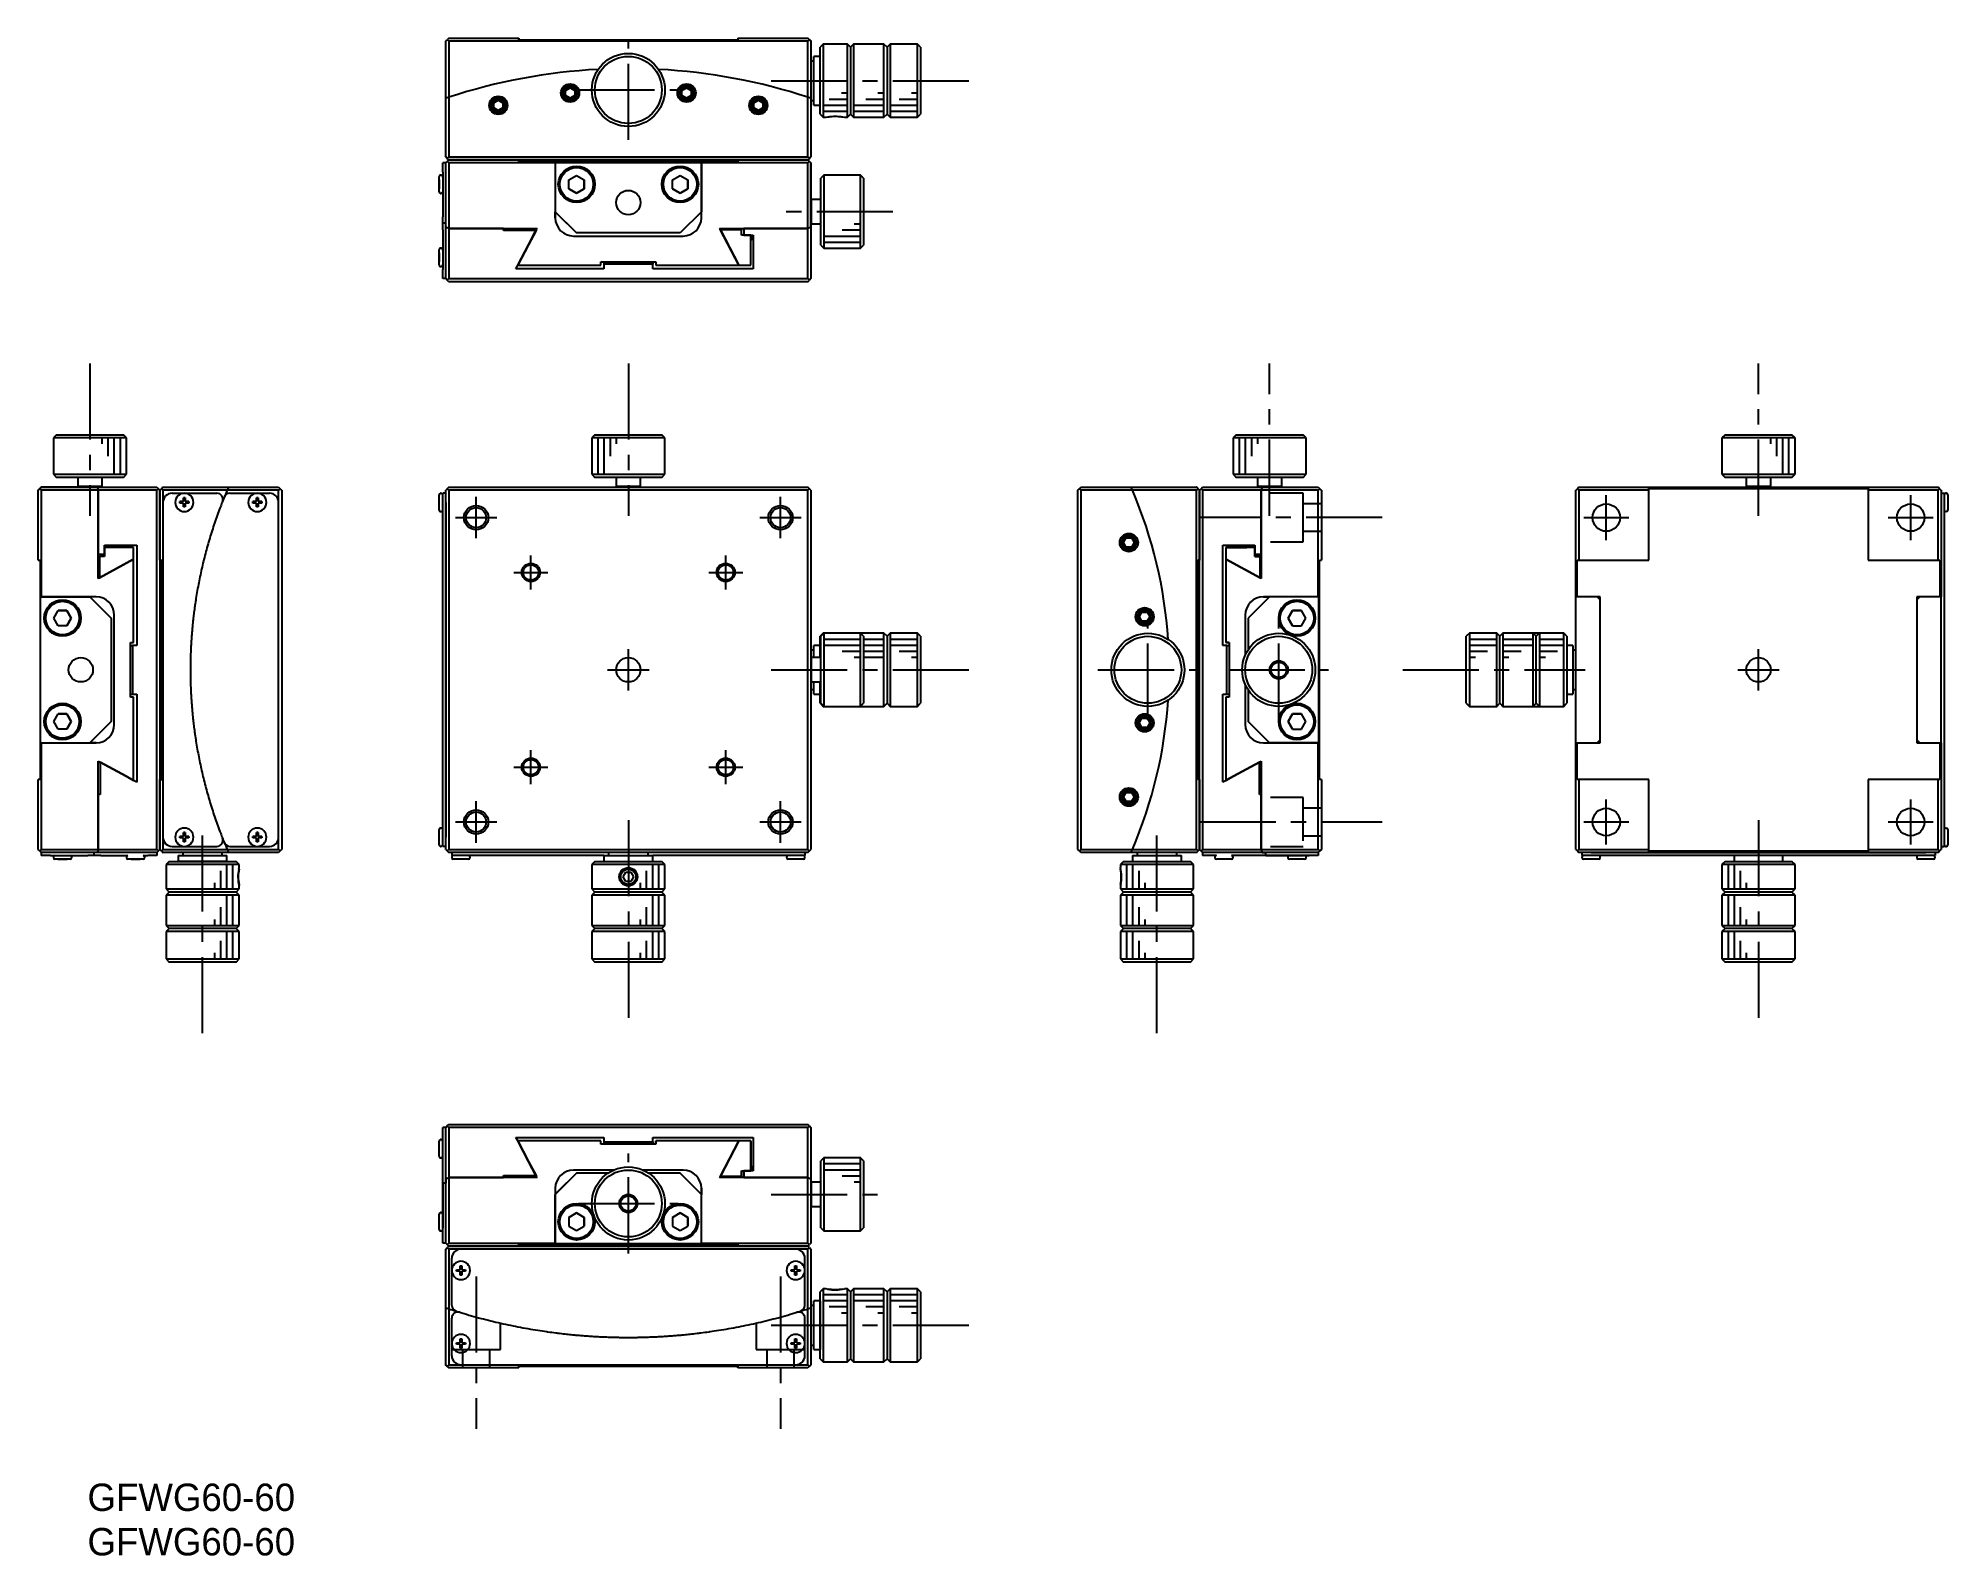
# Model space of a CAD drawing. Extents: x 80 to 393, y -8 to 241.
import ezdxf

# ---------------------------------------------------------------- set-up
doc = ezdxf.new("R2010")
doc.units = 0
doc.header["$LTSCALE"] = 10
doc.linetypes.add('CENTER', pattern=[2, 1.25, -0.25, 0.25, -0.25])
doc.linetypes.add('DASHED', pattern=[3.5, 2, -1.5])
doc.layers.get('0').update_dxf_attribs({"linetype": 'CONTINUOUS'})
doc.layers.add('CENTER', color=1, linetype='CENTER')
doc.styles.get("Standard").update_dxf_attribs({"font": 'FGP教科書体NT-M'})

msp = doc.modelspace()

# ---------------------------------------------------------------- texts
at = {"color": 7}
for p in [(87.645097, -0.521696), (87.645097, -7.820131)]:
    msp.add_text('GFWG60-60', height=4.5, dxfattribs=at).set_placement(p)

# ---------------------------------------------------------------- linework, layer by layer
at = {"color": 7, "linetype": 'CONTINUOUS'}
for p, q in [((146.49967, 240.918599), (146.74967, 241.168599)), ((146.49967, 241.018599), (146.49967, 240.918599)), ((146.49967, 241.018599), (146.59967, 241.018599)), ((146.49967, 241.018599), (146.49967, 240.918599)), ((146.49967, 231.557381), (146.49967, 240.918599)), ((146.99967, 241.418599), (146.74967, 241.168599)), ((146.74967, 241.168599), (146.99967, 240.918599)), ((146.99967, 241.418599), (158.49967, 241.418599)), ((205.99967, 240.918599), (146.99967, 240.918599)), ((146.99967, 240.918599), (146.99967, 231.722253)), ((158.49967, 241.118599), (158.49967, 241.418599)), ((158.49967, 241.418599), (158.49967, 241.118599)), ((194.49967, 241.118599), (158.49967, 241.118599)), ((194.49967, 241.418599), (194.49967, 241.118599)), ((194.49967, 241.418599), (205.99967, 241.418599)), ((205.99967, 241.418599), (206.24967, 241.168599)), ((206.29967, 241.118599), (205.99967, 241.418599)), ((205.99967, 240.918599), (206.24967, 241.168599)), ((205.99967, 231.722253), (205.99967, 240.918599)), ((206.24967, 241.168599), (206.49967, 240.918599)), ((206.29967, 241.118599), (206.39967, 241.018599)), ((206.49967, 241.018599), (206.39967, 241.018599)), ((206.39967, 241.018599), (206.49967, 240.918599)), ((206.49967, 241.018599), (206.49967, 240.918599)), ((206.49967, 241.018599), (206.49967, 240.918599)), ((206.49967, 240.918599), (206.49967, 231.557381)), ((206.49967, 240.918599), (206.49967, 232.918599)), ((208.49967, 240.418599), (207.99967, 239.918599)), ((207.99967, 228.918599), (207.99967, 239.918599)), ((208.49967, 240.418599), (208.49967, 228.418599)), ((212.49967, 240.418599), (208.49967, 240.418599)), ((212.49967, 228.418599), (212.49967, 240.418599)), ((212.99967, 239.918599), (212.49967, 240.418599)), ((213.49967, 240.418599), (212.99967, 239.918599)), ((212.99967, 239.918599), (212.99967, 228.918599)), ((213.49967, 240.418599), (213.49967, 228.418599)), ((218.49967, 240.418599), (213.49967, 240.418599)), ((218.49967, 228.418599), (218.49967, 240.418599)), ((218.99967, 239.918599), (218.49967, 240.418599)), ((219.49967, 240.418599), (218.99967, 239.918599)), ((218.99967, 239.918599), (218.99967, 228.918599)), ((219.49967, 240.418599), (219.49967, 228.418599)), ((223.99967, 240.418599), (219.49967, 240.418599)), ((223.99967, 228.418599), (223.99967, 240.418599)), ((224.49967, 239.918599), (223.99967, 240.418599)), ((224.49967, 239.918599), (224.49967, 235.918594)), ((224.49967, 239.918599), (224.49967, 228.918599)), ((206.99967, 237.668599), (206.49967, 237.668599)), ((206.99967, 230.418599), (206.99967, 238.418599)), ((207.99967, 238.418599), (206.99967, 238.418599)), ((166.18467, 232.851611), (166.93467, 233.284624)), ((166.18467, 231.985586), (166.18467, 232.851611)), ((166.93467, 233.284624), (167.68467, 232.851611)), ((167.68467, 232.851611), (167.68467, 231.985586)), ((185.31467, 232.851611), (186.06467, 233.284624)), ((185.31467, 231.985586), (185.31467, 232.851611)), ((186.06467, 233.284624), (186.81467, 232.851611)), ((186.81467, 232.851611), (186.81467, 231.985586)), ((206.49967, 232.918599), (206.49967, 231.918599)), ((224.49967, 232.918604), (224.49967, 228.918599)), ((146.49967, 221.918599), (146.49967, 231.557381)), ((146.99967, 231.722253), (146.99967, 221.918599)), ((154.38967, 230.821611), (155.13967, 231.254624)), ((154.38967, 229.955586), (154.38967, 230.821611)), ((155.13967, 229.522573), (154.38967, 229.955586)), ((155.13967, 231.254624), (155.88967, 230.821611)), ((155.88967, 229.955586), (155.13967, 229.522573)), ((155.88967, 230.821611), (155.88967, 229.955586)), ((166.93467, 231.552573), (166.18467, 231.985586)), ((167.68467, 231.985586), (166.93467, 231.552573)), ((186.06467, 231.552573), (185.31467, 231.985586)), ((186.81467, 231.985586), (186.06467, 231.552573)), ((197.10967, 230.821611), (197.85967, 231.254624)), ((197.10967, 229.955586), (197.10967, 230.821611)), ((197.85967, 229.522573), (197.10967, 229.955586)), ((197.85967, 231.254624), (198.60967, 230.821611)), ((198.60967, 229.955586), (197.85967, 229.522573)), ((198.60967, 230.821611), (198.60967, 229.955586)), ((205.99967, 221.918599), (205.99967, 231.722253)), ((206.49967, 231.918599), (206.49967, 231.557381)), ((206.49967, 231.557381), (206.49967, 221.918599)), ((206.49967, 231.168599), (206.99967, 231.168599)), ((206.99967, 230.418599), (207.99967, 230.418599)), ((207.99967, 228.918599), (208.49967, 228.418599)), ((208.49967, 228.418599), (208.999675, 228.418599)), ((211.999665, 228.418599), (212.49967, 228.418599)), ((212.49967, 228.418599), (212.99967, 228.918599)), ((212.99967, 228.918599), (213.49967, 228.418599)), ((213.49967, 228.418599), (218.49967, 228.418599)), ((218.49967, 228.418599), (218.99967, 228.918599)), ((218.99967, 228.918599), (219.49967, 228.418599)), ((219.49967, 228.418599), (223.99967, 228.418599)), ((223.99967, 228.418599), (224.49967, 228.918599)), ((146.49967, 220.918599), (145.99967, 220.918599)), ((145.99967, 219.418599), (145.99967, 220.918599)), ((146.74967, 221.668599), (146.49967, 221.918599)), ((146.49967, 220.918599), (146.74967, 221.168599)), ((146.49967, 210.373294), (146.49967, 220.918599)), ((146.99967, 221.918599), (146.74967, 221.668599)), ((146.99967, 221.418599), (146.74967, 221.668599)), ((146.74967, 221.168599), (146.99967, 221.418599)), ((146.74967, 221.168599), (146.99967, 220.918599)), ((146.99967, 221.918599), (205.99967, 221.918599)), ((146.99967, 221.418599), (158.49967, 221.418599)), ((158.49967, 221.418599), (146.99967, 221.418599)), ((146.99967, 220.918599), (146.99967, 210.157234)), ((164.49967, 220.918599), (146.99967, 220.918599)), ((158.49967, 221.118599), (158.49967, 221.418599)), ((158.49967, 221.118599), (158.49967, 221.418599)), ((194.49967, 221.418599), (158.49967, 221.418599)), ((164.49967, 221.118599), (158.49967, 221.118599)), ((164.49967, 221.118599), (164.49967, 221.018599)), ((164.49967, 221.018599), (164.49967, 221.118599)), ((188.49967, 221.118599), (164.49967, 221.118599)), ((164.49967, 221.018599), (164.49967, 212.918599)), ((164.49967, 221.018599), (188.49967, 221.018599)), ((164.49967, 221.018599), (164.49967, 220.918599)), ((164.49967, 220.918599), (164.49967, 211.918599)), ((188.49967, 221.018599), (188.49967, 221.118599)), ((194.49967, 221.118599), (188.49967, 221.118599)), ((188.49967, 221.018599), (188.49967, 220.918599)), ((188.49967, 220.918599), (188.49967, 212.918599)), ((205.99967, 220.918599), (188.49967, 220.918599)), ((188.49967, 212.918599), (188.49967, 220.918599)), ((194.49967, 221.418599), (194.49967, 221.118599)), ((194.49967, 221.418599), (205.99967, 221.418599)), ((205.99967, 221.418599), (194.49967, 221.418599)), ((206.24967, 221.668599), (205.99967, 221.918599)), ((206.24967, 221.668599), (205.99967, 221.418599)), ((205.99967, 221.418599), (206.24967, 221.168599)), ((206.29967, 221.118599), (205.99967, 221.418599)), ((205.99967, 221.418599), (206.29967, 221.118599)), ((205.99967, 221.418599), (206.24967, 221.168599)), ((205.99967, 220.918599), (206.24967, 221.168599)), ((205.99967, 210.157234), (205.99967, 220.918599)), ((206.49967, 221.918599), (206.24967, 221.668599)), ((206.24967, 221.168599), (206.49967, 220.918599)), ((206.49967, 220.918599), (206.24967, 221.168599)), ((206.49967, 220.918599), (206.49967, 210.373294)), ((206.49967, 216.418599), (206.49967, 220.918599)), ((145.39967, 217.543599), (145.39967, 218.668599)), ((145.39967, 216.168599), (145.39967, 218.668599)), ((145.39967, 218.168599), (145.39967, 217.543599)), ((145.39967, 217.543599), (145.39967, 218.168599)), ((145.39967, 217.293599), (145.39967, 217.543599)), ((145.39967, 217.293599), (145.39967, 217.543599)), ((145.39967, 217.543599), (145.39967, 217.293599)), ((145.39967, 216.168599), (145.39967, 217.293599)), ((145.39967, 216.668599), (145.39967, 217.293599)), ((145.39967, 217.293599), (145.39967, 216.668599)), ((145.74967, 218.918599), (145.64967, 218.918599)), ((145.99967, 219.418599), (145.99967, 212.072686)), ((166.74967, 218.140286), (167.99967, 218.861974)), ((166.74967, 216.696911), (166.74967, 218.140286)), ((167.99967, 215.975223), (166.74967, 216.696911)), ((166.74967, 216.696911), (167.99967, 215.975223)), ((167.99967, 218.861974), (169.24967, 218.140286)), ((169.24967, 216.696911), (167.99967, 215.975223)), ((167.99967, 215.975223), (169.24967, 216.696911)), ((169.24967, 218.140286), (169.24967, 216.696911)), ((169.24967, 216.696911), (169.24967, 218.140286)), ((183.74967, 218.140286), (184.99967, 218.861974)), ((183.74967, 216.696911), (183.74967, 218.140286)), ((184.99967, 215.975223), (183.74967, 216.696911)), ((183.74967, 216.696911), (184.99967, 215.975223)), ((184.99967, 218.861974), (186.24967, 218.140286)), ((186.24967, 216.696911), (184.99967, 215.975223)), ((184.99967, 215.975223), (186.24967, 216.696911)), ((186.24967, 218.140286), (186.24967, 216.696911)), ((186.24967, 216.696911), (186.24967, 218.140286)), ((208.615097, 218.918599), (208.115097, 218.418599)), ((208.115097, 207.418599), (208.115097, 218.418599)), ((208.615097, 218.918599), (208.615097, 206.918599)), ((214.615097, 218.918599), (208.615097, 218.918599)), ((214.615097, 206.918599), (214.615097, 218.918599)), ((215.115097, 218.418599), (214.615097, 218.918599)), ((215.115097, 218.418599), (215.115097, 207.418599)), ((145.64967, 215.918599), (145.74967, 215.918599)), ((206.49967, 210.373294), (206.49967, 216.418599)), ((206.615097, 214.918599), (206.499689, 214.918599)), ((206.615097, 214.918599), (206.610097, 214.918599)), ((206.615097, 214.333661), (206.615097, 214.918604)), ((208.115097, 214.918599), (206.615097, 214.918599)), ((206.620097, 214.918599), (206.615097, 214.918599)), ((206.615097, 212.918599), (206.615097, 214.333661)), ((145.99967, 211.072686), (145.99967, 212.072686)), ((145.99967, 210.842425), (145.99967, 211.072686)), ((145.99967, 211.072686), (146.49967, 211.072686)), ((145.99967, 209.916774), (145.99967, 210.842425)), ((146.49967, 201.918599), (146.49967, 210.373294)), ((167.99967, 209.418599), (164.49967, 212.918599)), ((164.99967, 212.418599), (164.49967, 212.918599)), ((164.49967, 211.918599), (164.49967, 212.918599)), ((164.99967, 212.418599), (167.99967, 209.418599)), ((188.49967, 212.918599), (184.99967, 209.418599)), ((188.49967, 211.918599), (188.49967, 212.918599)), ((206.49967, 210.373294), (206.49967, 201.918599)), ((206.499689, 210.918599), (206.615097, 210.918599)), ((206.610097, 210.918599), (206.615097, 210.918599)), ((206.615097, 211.503609), (206.615097, 212.918599)), ((206.615097, 210.918594), (206.615097, 211.503609)), ((206.615097, 210.918599), (208.115097, 210.918599)), ((206.615097, 210.918599), (206.620097, 210.918599)), ((145.99967, 209.916774), (145.99967, 206.218599)), ((146.99967, 210.157234), (155.99967, 210.157234)), ((146.99967, 210.157234), (146.99967, 201.918599)), ((155.99967, 210.157234), (146.99967, 210.157234)), ((155.99967, 210.157234), (161.49967, 210.157234)), ((155.99967, 209.829782), (155.99967, 210.157234)), ((161.326465, 209.829782), (155.99967, 209.829782)), ((160.09824, 207.500289), (158.324244, 204.110305)), ((158.344508, 204.149214), (160.09824, 207.500289)), ((161.333841, 209.843732), (160.09824, 207.500289)), ((160.09824, 207.500289), (161.326465, 209.829782)), ((161.326465, 210.157234), (161.326465, 209.829782)), ((161.370483, 209.913024), (161.333841, 209.843732)), ((161.49967, 210.157234), (161.370483, 209.913024)), ((167.49967, 208.918599), (185.49967, 208.918599)), ((184.99967, 209.418599), (167.99967, 209.418599)), ((191.49967, 210.157234), (195.49967, 210.157234)), ((191.591504, 209.983649), (191.49967, 210.157234)), ((194.675097, 204.110305), (191.591504, 209.983649)), ((191.61514, 210.157234), (191.61514, 209.938961)), ((191.61514, 209.938961), (194.675097, 204.110305)), ((195.115097, 209.938961), (191.61514, 209.938961)), ((195.115097, 210.157234), (195.115097, 209.938961)), ((195.115097, 209.064737), (195.115097, 209.938961)), ((195.49967, 209.064737), (195.115097, 209.064737)), ((195.49967, 210.157234), (205.99967, 210.157234)), ((205.99967, 210.157234), (195.49967, 210.157234)), ((195.49967, 210.157234), (195.49967, 209.064737)), ((196.615097, 209.064737), (195.49967, 209.064737)), ((195.49967, 209.064737), (196.615097, 209.064737)), ((196.615097, 204.110305), (196.615097, 209.064737)), ((196.615097, 209.064737), (196.99967, 209.064737)), ((196.615097, 208.597372), (196.66387, 208.548599)), ((196.66387, 208.548599), (196.91387, 208.298599)), ((196.91387, 208.298599), (196.91387, 209.064737)), ((196.91387, 208.298599), (196.999651, 208.298599)), ((196.99967, 209.064737), (196.99967, 203.555544)), ((205.99967, 201.918599), (205.99967, 210.157234)), ((208.115097, 207.418599), (208.615097, 206.918599)), ((214.615097, 206.918599), (215.115097, 207.418599)), ((145.39967, 205.543599), (145.39967, 206.668599)), ((145.39967, 204.168599), (145.39967, 206.668599)), ((145.39967, 206.168599), (145.39967, 205.543599)), ((145.39967, 205.543599), (145.39967, 206.168599)), ((145.39967, 205.293599), (145.39967, 205.543599)), ((145.39967, 205.293599), (145.39967, 205.543599)), ((145.39967, 205.543599), (145.39967, 205.293599)), ((145.39967, 204.168599), (145.39967, 205.293599)), ((145.39967, 204.668599), (145.39967, 205.293599)), ((145.39967, 205.293599), (145.39967, 204.668599)), ((145.74967, 206.918599), (145.64967, 206.918599)), ((145.64967, 203.918599), (145.74967, 203.918599)), ((145.99967, 206.218599), (145.99967, 204.618599)), ((145.99967, 204.618599), (145.99967, 203.418599)), ((158.035569, 203.555544), (158.278068, 204.021629)), ((158.278068, 204.021629), (158.344508, 204.149214)), ((158.324244, 204.110305), (171.99967, 204.110305)), ((171.99967, 204.664152), (180.99967, 204.664152)), ((171.99967, 204.110305), (171.99967, 204.664152)), ((171.99967, 204.110305), (171.99967, 204.664152)), ((172.49967, 204.664152), (172.49967, 204.276554)), ((172.49967, 204.276554), (172.49967, 203.555544)), ((180.49967, 204.276554), (172.49967, 204.276554)), ((180.49967, 204.664152), (180.49967, 204.276554)), ((180.49967, 203.555544), (180.49967, 204.276554)), ((180.99967, 204.664152), (180.99967, 204.110305)), ((180.99967, 204.110305), (194.675097, 204.110305)), ((194.675097, 204.110305), (196.615097, 204.110305)), ((208.615097, 206.918599), (214.615097, 206.918599)), ((145.99967, 201.918599), (145.99967, 203.418599)), ((146.49967, 201.918599), (145.99967, 201.918599)), ((146.74967, 201.668599), (146.49967, 201.918599)), ((146.99967, 201.918599), (146.74967, 201.668599)), ((146.99967, 201.418599), (146.74967, 201.668599)), ((146.99967, 201.918599), (205.99967, 201.918599)), ((205.99967, 201.418599), (146.99967, 201.418599)), ((172.49967, 203.555544), (158.035569, 203.555544)), ((196.99967, 203.555544), (180.49967, 203.555544)), ((206.24967, 201.668599), (205.99967, 201.918599)), ((205.99967, 201.418599), (206.24967, 201.668599)), ((206.49967, 201.918599), (206.24967, 201.668599)), ((82.549537, 176.276174), (82.049537, 175.776174)), ((94.049537, 175.776174), (82.049537, 175.776174)), ((82.049537, 175.776174), (82.049537, 169.776174)), ((82.549537, 176.276174), (93.549537, 176.276174)), ((94.049537, 175.776174), (93.549537, 176.276174)), ((94.049537, 169.776174), (94.049537, 175.776174)), ((170.99967, 176.276174), (170.49967, 175.776174)), ((182.49967, 175.776174), (170.49967, 175.776174)), ((170.49967, 175.776174), (170.49967, 169.776174)), ((170.99967, 176.276174), (181.99967, 176.276174)), ((182.49967, 175.776174), (181.99967, 176.276174)), ((182.49967, 169.776174), (182.49967, 175.776174)), ((276.349803, 176.276174), (275.849803, 175.776174)), ((287.849803, 175.776174), (275.849803, 175.776174)), ((275.849803, 175.776174), (275.849803, 169.776174)), ((276.349803, 176.276174), (287.349803, 176.276174)), ((287.849803, 175.776174), (287.349803, 176.276174)), ((287.849803, 169.776174), (287.849803, 175.776174)), ((356.6666, 176.276174), (356.1666, 175.776174)), ((362.1666, 175.776174), (356.1666, 175.776174)), ((356.1666, 175.776174), (356.1666, 169.776174)), ((356.6666, 176.276174), (362.1666, 176.276174)), ((362.1666, 176.276174), (367.6666, 176.276174)), ((368.1666, 175.776174), (362.1666, 175.776174)), ((368.1666, 175.776174), (367.6666, 176.276174)), ((368.1666, 169.776174), (368.1666, 175.776174)), ((82.049537, 169.776174), (94.049537, 169.776174)), ((82.049537, 169.776174), (82.549537, 169.276174)), ((93.549537, 169.276174), (94.049537, 169.776174)), ((170.49967, 169.776174), (176.49967, 169.776174)), ((170.49967, 169.776174), (170.99967, 169.276174)), ((176.49967, 169.776174), (182.49967, 169.776174)), ((181.99967, 169.276174), (182.49967, 169.776174)), ((275.849803, 169.776174), (287.849803, 169.776174)), ((275.849803, 169.776174), (276.349803, 169.276174)), ((287.349803, 169.276174), (287.849803, 169.776174)), ((356.1666, 169.776174), (368.1666, 169.776174)), ((356.1666, 169.776174), (356.6666, 169.276174)), ((367.6666, 169.276174), (368.1666, 169.776174)), ((79.849537, 167.460747), (79.549537, 167.160747)), ((79.549537, 167.160747), (79.849537, 167.460747)), ((79.549537, 167.160747), (79.799537, 167.410747)), ((79.549537, 167.160747), (79.799537, 167.410747)), ((79.549537, 155.660747), (79.549537, 167.160747)), ((79.799537, 167.410747), (80.049537, 167.660747)), ((80.049537, 167.660747), (79.799537, 167.410747)), ((80.049537, 167.160747), (79.799537, 167.410747)), ((80.049537, 167.660747), (89.245882, 167.660747)), ((84.549537, 167.660747), (80.049537, 167.660747)), ((89.410755, 167.160747), (80.049537, 167.160747)), ((80.049537, 167.160747), (80.049537, 149.660747)), ((93.549537, 169.276174), (82.549537, 169.276174)), ((89.245882, 167.660747), (84.549537, 167.660747)), ((86.634474, 167.776174), (86.049532, 167.776174)), ((86.049537, 169.276174), (86.049537, 167.776174)), ((86.049537, 167.781174), (86.049537, 167.776174)), ((86.049537, 167.776174), (86.049537, 167.660767)), ((86.049537, 167.776174), (86.049537, 167.771174)), ((88.049537, 167.776174), (86.634474, 167.776174)), ((90.049542, 167.776174), (88.049537, 167.776174)), ((89.245882, 167.660747), (99.049537, 167.660747)), ((89.410755, 156.660747), (89.410755, 167.160747)), ((89.410755, 167.160747), (89.410755, 156.660747)), ((99.049537, 167.160747), (89.410755, 167.160747)), ((90.049537, 167.771174), (90.049537, 169.276174)), ((90.049537, 167.660767), (90.049537, 167.781174)), ((99.049537, 167.660747), (99.299537, 167.410747)), ((99.299537, 167.410747), (99.049537, 167.160747)), ((99.049537, 108.160747), (99.049537, 167.160747)), ((99.549537, 167.160747), (99.299537, 167.410747)), ((99.849537, 167.460747), (99.549537, 167.160747)), ((99.799537, 167.410747), (99.549537, 167.160747)), ((99.549537, 155.660747), (99.549537, 167.160747)), ((99.549537, 167.160747), (99.549537, 155.660747)), ((99.799537, 167.410747), (100.049537, 167.660747)), ((100.049537, 167.160747), (99.799537, 167.410747)), ((99.849537, 167.460747), (99.949537, 167.560747)), ((99.949537, 167.560747), (99.949537, 167.660747)), ((99.949537, 167.660747), (100.049537, 167.660747)), ((99.949537, 167.560747), (100.049537, 167.660747)), ((100.049537, 167.660747), (110.810901, 167.660747)), ((100.049537, 167.660747), (108.049537, 167.660747)), ((110.594842, 167.160747), (100.049537, 167.160747)), ((100.049537, 167.160747), (100.049537, 165.160747)), ((101.549537, 166.660747), (103.549537, 166.660747)), ((101.549537, 166.660747), (103.549537, 166.660747)), ((103.549537, 166.660747), (108.89545, 166.660747)), ((103.549537, 166.660747), (108.89545, 166.660747)), ((108.049537, 167.660747), (109.049537, 167.660747)), ((109.049537, 167.660747), (110.810901, 167.660747)), ((119.049537, 167.160747), (110.594842, 167.160747)), ((110.810901, 167.660747), (119.049537, 167.660747)), ((111.051362, 166.660747), (115.549537, 166.660747)), ((115.549537, 166.660747), (117.549537, 166.660747)), ((119.049537, 167.660747), (119.299537, 167.410747)), ((119.299537, 167.410747), (119.049537, 167.160747)), ((119.049537, 165.160747), (119.049537, 167.160747)), ((119.549537, 167.160747), (119.299537, 167.410747)), ((119.549537, 167.160747), (119.549537, 108.160747)), ((145.39967, 165.160747), (145.39967, 166.410747)), ((145.74967, 166.660747), (145.64967, 166.660747)), ((146.49967, 166.660747), (145.99967, 166.660747)), ((146.49967, 166.660747), (145.99967, 166.660747)), ((145.99967, 165.160747), (145.99967, 166.660747)), ((146.74967, 167.410747), (146.49967, 167.160747)), ((146.49967, 165.160747), (146.49967, 167.160747)), ((146.99967, 167.660747), (146.74967, 167.410747)), ((146.99967, 167.160747), (146.74967, 167.410747)), ((146.99967, 167.660747), (205.99967, 167.660747)), ((205.99967, 167.160747), (146.99967, 167.160747)), ((146.99967, 167.160747), (146.99967, 108.160747)), ((176.49967, 169.276174), (170.99967, 169.276174)), ((178.499675, 167.776174), (174.499665, 167.776174)), ((174.49967, 169.276174), (174.49967, 167.776174)), ((174.49967, 167.781174), (174.49967, 167.776174)), ((174.49967, 167.776174), (174.49967, 167.771174)), ((174.49967, 167.776174), (174.49967, 167.660767)), ((181.99967, 169.276174), (176.49967, 169.276174)), ((178.49967, 167.776174), (178.49967, 169.276174)), ((178.49967, 167.776174), (178.49967, 167.781174)), ((178.49967, 167.771174), (178.49967, 167.776174)), ((178.49967, 167.660767), (178.49967, 167.776174)), ((206.24967, 167.410747), (205.99967, 167.660747)), ((205.99967, 167.160747), (206.24967, 167.410747)), ((205.99967, 108.160747), (205.99967, 167.160747)), ((206.49967, 167.160747), (206.24967, 167.410747)), ((206.49967, 167.160747), (206.49967, 108.160747)), ((250.349803, 167.160747), (250.599803, 167.410747)), ((250.349803, 108.160747), (250.349803, 167.160747)), ((250.599803, 167.410747), (250.849803, 167.660747)), ((250.849803, 167.160747), (250.599803, 167.410747)), ((250.849803, 167.660747), (259.088439, 167.660747)), ((250.849803, 167.160747), (250.849803, 108.160747)), ((259.304499, 167.160747), (250.849803, 167.160747)), ((259.088439, 167.660747), (269.849803, 167.660747)), ((269.849803, 167.160747), (259.304499, 167.160747)), ((269.949803, 167.660747), (269.849803, 167.660747)), ((269.949803, 167.660747), (269.849803, 167.660747)), ((269.849803, 167.660747), (270.099803, 167.410747)), ((270.099803, 167.410747), (269.849803, 167.160747)), ((269.849803, 108.160747), (269.849803, 167.160747)), ((269.949803, 167.660747), (269.949803, 167.560747)), ((270.349803, 167.160747), (270.099803, 167.410747)), ((270.599803, 167.410747), (270.349803, 167.160747)), ((270.349803, 167.160747), (270.349803, 155.660747)), ((270.349803, 155.660747), (270.349803, 167.160747)), ((270.599803, 167.410747), (270.849803, 167.660747)), ((270.849803, 167.160747), (270.599803, 167.410747)), ((270.849803, 167.660747), (280.653458, 167.660747)), ((270.849803, 167.160747), (270.849803, 108.160747)), ((280.488585, 167.160747), (270.849803, 167.160747)), ((287.349803, 169.276174), (276.349803, 169.276174)), ((283.849808, 167.776174), (279.849798, 167.776174)), ((279.849803, 169.276174), (279.849803, 167.776174)), ((279.849803, 167.781174), (279.849803, 167.776174)), ((279.849803, 167.776174), (279.849803, 167.771174)), ((279.849803, 167.776174), (279.849803, 167.660767)), ((280.488585, 167.160747), (280.488585, 156.660747)), ((289.849803, 167.160747), (280.488585, 167.160747)), ((280.488585, 156.660747), (280.488585, 167.160747)), ((280.653458, 167.660747), (289.849803, 167.660747)), ((283.849803, 167.776174), (283.849803, 169.276174)), ((283.849803, 167.776174), (283.849803, 167.781174)), ((283.849803, 167.771174), (283.849803, 167.776174)), ((283.849803, 167.660767), (283.849803, 167.776174)), ((289.849803, 167.660747), (290.099803, 167.410747)), ((290.099803, 167.410747), (289.849803, 167.160747)), ((289.849803, 149.660747), (289.849803, 167.160747)), ((290.349803, 167.160747), (290.099803, 167.410747)), ((290.349803, 167.160747), (290.349803, 155.660747)), ((332.4166, 167.410747), (332.1666, 167.160747)), ((332.1666, 149.660747), (332.1666, 167.160747)), ((332.6666, 167.660747), (332.4166, 167.410747)), ((332.6666, 167.160747), (332.4166, 167.410747)), ((332.6666, 167.660747), (364.1666, 167.660747)), ((332.6666, 167.160747), (332.6666, 155.660747)), ((344.1666, 167.160747), (332.6666, 167.160747)), ((344.1666, 167.460747), (380.1666, 167.460747)), ((344.1666, 167.160747), (344.1666, 167.460747)), ((344.1666, 155.660747), (344.1666, 167.160747)), ((367.6666, 169.276174), (356.6666, 169.276174)), ((364.166605, 167.776174), (360.166595, 167.776174)), ((360.1666, 169.276174), (360.1666, 167.776174)), ((360.1666, 167.781174), (360.1666, 167.776174)), ((360.1666, 167.776174), (360.1666, 167.771174)), ((360.1666, 167.776174), (360.1666, 167.660767)), ((364.1666, 167.776174), (364.1666, 169.276174)), ((364.1666, 167.776174), (364.1666, 167.781174)), ((364.1666, 167.771174), (364.1666, 167.776174)), ((364.1666, 167.660767), (364.1666, 167.776174)), ((364.1666, 167.660747), (391.6666, 167.660747)), ((380.1666, 167.460747), (380.1666, 167.160747)), ((391.6666, 167.160747), (380.1666, 167.160747)), ((380.1666, 167.160747), (380.1666, 155.660747)), ((391.9166, 167.410747), (391.6666, 167.660747)), ((391.6666, 167.160747), (391.9166, 167.410747)), ((391.6666, 155.660747), (391.6666, 167.160747)), ((392.1666, 167.160747), (391.9166, 167.410747)), ((392.1666, 167.160747), (392.1666, 149.660747)), ((392.1666, 166.660747), (392.6666, 166.660747)), ((392.1666, 166.660747), (392.6666, 166.660747)), ((392.6666, 166.660747), (392.6666, 165.160747)), ((393.0166, 166.660747), (392.9166, 166.660747)), ((393.2666, 166.410747), (393.2666, 163.910747)), ((100.049537, 165.160747), (100.049537, 110.160747)), ((102.799537, 165.285747), (103.424537, 165.285747)), ((102.799537, 165.035747), (102.799537, 165.285747)), ((103.424537, 165.285747), (102.799537, 165.285747)), ((103.424537, 165.035747), (102.799537, 165.035747)), ((103.424537, 165.910747), (103.674537, 165.910747)), ((103.424537, 165.285747), (103.424537, 165.910747)), ((103.674537, 165.910747), (103.424537, 165.910747)), ((103.424537, 164.410747), (103.424537, 165.035747)), ((103.674537, 164.410747), (103.424537, 164.410747)), ((103.674537, 165.910747), (103.674537, 165.285747)), ((103.674537, 165.285747), (104.299537, 165.285747)), ((104.299537, 165.285747), (103.674537, 165.285747)), ((103.674537, 165.035747), (103.674537, 164.410747)), ((104.299537, 165.035747), (103.674537, 165.035747)), ((104.299537, 165.285747), (104.299537, 165.035747)), ((114.799537, 165.285747), (115.424537, 165.285747)), ((114.799537, 165.035747), (114.799537, 165.285747)), ((115.424537, 165.285747), (114.799537, 165.285747)), ((115.424537, 165.035747), (114.799537, 165.035747)), ((115.424537, 165.910747), (115.674537, 165.910747)), ((115.424537, 165.285747), (115.424537, 165.910747)), ((115.674537, 165.910747), (115.424537, 165.910747)), ((115.424537, 164.410747), (115.424537, 165.035747)), ((115.674537, 164.410747), (115.424537, 164.410747)), ((115.674537, 165.910747), (115.674537, 165.285747)), ((115.674537, 165.285747), (116.299537, 165.285747)), ((116.299537, 165.285747), (115.674537, 165.285747)), ((115.674537, 165.035747), (115.674537, 164.410747)), ((116.299537, 165.035747), (115.674537, 165.035747)), ((116.299537, 165.285747), (116.299537, 165.035747)), ((119.049537, 110.160747), (119.049537, 165.160747)), ((145.39967, 163.910747), (145.39967, 165.160747)), ((145.64967, 163.660747), (145.74967, 163.660747)), ((145.99967, 164.360747), (145.99967, 165.160747)), ((145.99967, 110.960747), (145.99967, 164.360747)), ((146.49967, 165.160747), (146.49967, 110.160747)), ((146.49967, 110.160747), (146.49967, 165.160747)), ((392.6666, 165.160747), (392.6666, 110.160747)), ((392.9166, 163.660747), (393.0166, 163.660747)), ((90.465307, 158.160747), (95.758129, 158.160747)), ((90.465307, 157.776174), (90.465307, 158.160747)), ((92.079537, 158.074947), (90.465307, 158.074947)), ((90.465307, 157.776174), (90.465307, 156.660747)), ((95.227238, 157.776174), (90.465307, 157.776174)), ((90.465307, 156.660747), (90.465307, 157.776174)), ((91.780763, 157.776174), (91.829537, 157.824947)), ((91.829537, 157.824947), (92.079537, 158.074947)), ((92.079537, 158.074947), (92.079537, 158.160728)), ((95.227238, 155.836174), (95.227238, 157.776174)), ((95.758129, 158.160747), (95.758129, 141.660747)), ((257.863778, 158.565747), (258.296791, 159.315747)), ((258.296791, 157.815747), (257.863778, 158.565747)), ((258.296791, 159.315747), (259.162816, 159.315747)), ((259.162816, 157.815747), (258.296791, 157.815747)), ((259.162816, 159.315747), (259.595829, 158.565747)), ((259.595829, 158.565747), (259.162816, 157.815747)), ((274.141211, 158.160747), (279.434033, 158.160747)), ((274.141211, 141.660747), (274.141211, 158.160747)), ((274.672102, 157.776174), (274.672102, 155.836174)), ((279.434033, 157.776174), (274.672102, 157.776174)), ((274.672102, 157.776174), (278.118577, 157.776174)), ((277.819803, 158.160728), (277.819803, 158.074947)), ((279.319803, 158.074947), (277.819803, 158.074947)), ((277.819803, 158.074947), (278.069803, 157.824947)), ((278.069803, 157.824947), (278.118577, 157.776174)), ((278.118577, 157.776174), (278.069803, 157.776174)), ((279.434033, 157.776174), (278.069803, 157.776174)), ((279.434033, 158.074947), (279.319803, 158.074947)), ((279.434033, 158.160747), (279.434033, 157.776174)), ((279.434033, 156.660747), (279.434033, 157.776174)), ((279.434033, 157.776174), (279.434033, 156.660747)), ((79.549537, 155.660747), (79.849537, 155.660747)), ((79.849537, 155.660747), (79.849537, 149.660747)), ((89.410755, 152.660747), (89.410755, 156.660747)), ((89.410755, 156.660747), (90.465307, 156.660747)), ((89.410755, 156.276174), (89.621566, 156.276174)), ((95.227238, 155.836174), (89.617701, 152.774101)), ((89.621566, 156.276174), (89.621566, 152.776217)), ((90.465307, 156.276174), (89.621566, 156.276174)), ((89.621566, 152.776217), (95.227238, 155.836174)), ((90.465307, 156.660747), (90.465307, 156.276174)), ((95.227238, 142.160747), (95.227238, 155.836174)), ((99.549537, 155.660747), (99.849537, 155.660747)), ((99.549537, 155.660747), (99.549537, 119.660747)), ((99.849537, 155.660747), (99.849537, 119.660747)), ((270.049803, 155.660747), (270.349803, 155.660747)), ((270.049803, 119.660747), (270.049803, 155.660747)), ((270.349803, 155.660747), (270.049803, 155.660747)), ((270.349803, 119.660747), (270.349803, 155.660747)), ((274.672102, 155.836174), (280.277775, 152.776217)), ((274.672102, 155.836174), (274.672102, 142.160747)), ((280.281639, 152.774101), (274.672102, 155.836174)), ((279.434033, 156.276174), (279.434033, 156.660747)), ((279.434033, 156.660747), (280.488585, 156.660747)), ((280.277775, 156.276174), (279.434033, 156.276174)), ((279.434033, 156.276174), (280.277775, 156.276174)), ((279.434033, 156.276174), (280.488585, 156.276174)), ((280.277775, 152.776217), (280.277775, 156.276174)), ((280.277775, 156.276174), (280.488585, 156.276174)), ((280.277775, 156.276174), (280.488585, 156.276174)), ((280.488585, 156.660747), (280.488585, 152.660747)), ((290.049803, 155.660747), (290.349803, 155.660747)), ((290.049803, 149.660747), (290.049803, 155.660747)), ((290.049803, 155.660747), (290.349803, 155.660747)), ((332.3666, 149.660747), (332.3666, 155.660747)), ((332.3666, 155.660747), (332.6666, 155.660747)), ((332.6666, 155.660747), (344.1666, 155.660747)), ((380.1666, 155.660747), (391.6666, 155.660747)), ((391.6666, 155.660747), (391.9666, 155.660747)), ((391.9666, 155.660747), (391.9666, 149.660747)), ((89.410755, 152.776217), (89.621566, 152.776217)), ((89.617701, 152.774101), (89.410755, 152.660747)), ((280.277775, 152.776217), (280.488585, 152.776217)), ((280.365481, 152.72818), (280.281639, 152.774101)), ((280.488585, 152.660747), (280.365481, 152.72818)), ((79.949537, 149.660747), (79.849537, 149.660747)), ((79.849537, 149.660747), (79.849537, 125.660747)), ((79.949537, 125.660747), (79.949537, 149.660747)), ((79.949537, 149.660747), (80.049537, 149.660747)), ((80.049537, 149.660747), (88.049537, 149.660747)), ((88.049537, 149.660747), (80.049537, 149.660747)), ((88.049537, 149.660747), (91.549537, 146.160747)), ((89.049537, 149.660747), (88.049537, 149.660747)), ((281.849803, 149.660747), (278.349803, 146.160747)), ((281.849803, 149.660747), (280.849803, 149.660747)), ((280.849803, 149.660747), (281.849803, 149.660747)), ((289.849803, 149.660747), (281.849803, 149.660747)), ((289.849803, 149.660747), (281.849803, 149.660747)), ((289.949803, 149.660747), (289.849803, 149.660747)), ((289.949803, 125.660747), (289.949803, 149.660747)), ((289.949803, 149.660747), (290.049803, 149.660747)), ((290.049803, 149.660747), (289.949803, 149.660747)), ((290.049803, 125.660747), (290.049803, 149.660747)), ((332.1666, 149.660747), (332.2666, 149.660747)), ((332.1666, 139.660747), (332.1666, 149.660747)), ((332.3666, 149.660747), (332.2666, 149.660747)), ((336.1666, 149.660747), (332.3666, 149.660747)), ((336.1666, 149.160747), (335.6666, 149.660747)), ((336.1666, 125.660747), (336.1666, 149.660747)), ((388.1666, 149.160747), (388.6666, 149.660747)), ((391.9666, 149.660747), (388.1666, 149.660747)), ((388.1666, 149.660747), (388.1666, 125.660747)), ((392.1666, 149.660747), (391.9666, 149.660747)), ((392.1666, 125.660747), (392.1666, 149.660747)), ((82.106161, 146.160747), (82.827849, 147.410747)), ((82.827849, 144.910747), (82.106161, 146.160747)), ((82.827849, 147.410747), (84.271225, 147.410747)), ((84.271225, 147.410747), (82.827849, 147.410747)), ((84.271225, 144.910747), (82.827849, 144.910747)), ((84.271225, 147.410747), (84.992912, 146.160747)), ((84.992912, 146.160747), (84.271225, 147.410747)), ((84.992912, 146.160747), (84.271225, 144.910747)), ((84.271225, 144.910747), (84.992912, 146.160747)), ((91.549537, 146.160747), (91.549537, 129.160747)), ((92.049537, 128.660747), (92.049537, 146.660747)), ((260.450778, 146.374747), (260.883791, 147.124747)), ((260.883791, 145.624747), (260.450778, 146.374747)), ((260.883791, 147.124747), (261.749816, 147.124747)), ((261.749816, 145.624747), (260.883791, 145.624747)), ((261.749816, 147.124747), (262.182829, 146.374747)), ((262.182829, 146.374747), (261.749816, 145.624747)), ((277.849803, 146.660747), (277.849803, 140.058663)), ((278.349803, 146.160747), (278.349803, 140.977372)), ((285.628116, 147.410747), (284.906428, 146.160747)), ((284.906428, 146.160747), (285.628116, 147.410747)), ((284.906428, 146.160747), (285.628116, 144.910747)), ((285.628116, 144.910747), (284.906428, 146.160747)), ((287.071491, 147.410747), (285.628116, 147.410747)), ((285.628116, 147.410747), (287.071491, 147.410747)), ((285.628116, 144.910747), (287.071491, 144.910747)), ((287.793179, 146.160747), (287.071491, 147.410747)), ((287.071491, 144.910747), (287.793179, 146.160747)), ((94.696723, 142.160747), (95.227238, 142.160747)), ((94.696723, 133.160747), (94.696723, 142.160747)), ((94.696723, 141.660747), (95.068045, 141.660747)), ((95.068045, 141.660747), (95.068045, 133.660747)), ((95.758129, 141.660747), (95.068045, 141.660747)), ((206.99967, 139.660747), (206.99967, 141.660747)), ((207.99967, 141.660747), (206.99967, 141.660747)), ((208.49967, 143.660747), (207.99967, 143.160747)), ((207.99967, 139.660747), (207.99967, 143.160747)), ((208.615097, 143.660747), (208.115097, 143.160747)), ((208.115097, 137.660747), (208.115097, 143.160747)), ((208.49967, 143.660747), (208.49967, 143.545321)), ((208.615097, 143.660747), (208.49967, 143.660747)), ((208.615097, 143.660747), (208.615097, 137.660747)), ((214.615097, 143.660747), (208.615097, 143.660747)), ((212.49967, 143.660747), (208.615097, 143.660747)), ((214.615097, 143.660747), (213.49967, 143.660747)), ((214.615097, 131.660747), (214.615097, 143.660747)), ((215.115097, 143.160747), (214.615097, 143.660747)), ((218.49967, 143.660747), (214.615097, 143.660747)), ((215.115097, 143.160747), (215.115097, 132.160747)), ((218.49967, 137.660747), (218.49967, 143.660747)), ((218.99967, 143.160747), (218.49967, 143.660747)), ((219.49967, 143.660747), (218.99967, 143.160747)), ((218.99967, 143.160747), (218.99967, 132.160747)), ((219.49967, 143.660747), (219.49967, 131.660747)), ((223.99967, 143.660747), (219.49967, 143.660747)), ((223.99967, 131.660747), (223.99967, 143.660747)), ((224.49967, 143.160747), (223.99967, 143.660747)), ((224.49967, 143.160747), (224.49967, 132.160747)), ((274.831295, 141.660747), (274.141211, 141.660747)), ((274.672102, 142.160747), (275.202617, 142.160747)), ((275.202617, 142.160747), (274.672102, 142.160747)), ((274.831295, 133.660747), (274.831295, 141.660747)), ((274.831295, 141.660747), (275.202617, 141.660747)), ((275.202617, 142.160747), (275.202617, 133.160747)), ((314.6666, 143.660747), (314.1666, 143.160747)), ((314.1666, 137.660747), (314.1666, 143.160747)), ((314.6666, 143.660747), (314.6666, 137.660747)), ((319.1666, 143.660747), (314.6666, 143.660747)), ((319.1666, 137.660747), (319.1666, 143.660747)), ((319.6666, 143.160747), (319.1666, 143.660747)), ((320.1666, 143.660747), (319.6666, 143.160747)), ((319.6666, 137.660747), (319.6666, 143.160747)), ((320.1666, 143.660747), (320.1666, 131.660747)), ((325.1666, 143.660747), (320.1666, 143.660747)), ((325.1666, 143.660747), (324.051174, 143.660747)), ((325.1666, 137.660747), (325.1666, 143.660747)), ((326.1666, 143.660747), (325.1666, 143.660747)), ((325.6666, 143.160747), (325.1666, 143.660747)), ((326.1666, 143.660747), (325.6666, 143.160747)), ((325.6666, 137.660747), (325.6666, 143.160747)), ((326.1666, 143.660747), (326.1666, 131.660747)), ((330.051174, 143.660747), (326.1666, 143.660747)), ((330.1666, 143.660747), (326.1666, 143.660747)), ((330.1666, 131.660747), (330.1666, 143.660747)), ((330.6666, 143.160747), (330.1666, 143.660747)), ((330.6666, 143.160747), (330.6666, 132.160747)), ((331.6666, 141.660747), (330.6666, 141.660747)), ((331.6666, 141.660747), (331.6666, 133.660747)), ((206.99967, 140.910747), (206.49967, 140.910747)), ((206.615097, 139.660747), (206.499689, 139.660747)), ((206.615097, 139.660747), (206.610097, 139.660747)), ((206.615097, 135.660742), (206.615097, 139.660752)), ((208.115097, 139.660747), (206.615097, 139.660747)), ((206.620097, 139.660747), (206.615097, 139.660747)), ((332.1666, 140.910747), (331.6666, 140.910747)), ((332.1666, 125.660747), (332.1666, 139.660747)), ((206.499689, 135.660747), (206.615097, 135.660747)), ((206.610097, 135.660747), (206.615097, 135.660747)), ((206.615097, 135.660747), (208.115097, 135.660747)), ((206.615097, 135.660747), (206.620097, 135.660747)), ((206.99967, 133.660747), (206.99967, 135.660747)), ((207.99967, 132.160747), (207.99967, 135.660747)), ((208.115097, 132.160747), (208.115097, 137.660747)), ((208.615097, 137.660747), (208.615097, 131.660747)), ((218.49967, 131.660747), (218.49967, 137.660747)), ((277.849803, 135.262832), (277.849803, 128.660747)), ((314.1666, 132.160747), (314.1666, 137.660747)), ((314.6666, 137.660747), (314.6666, 131.660747)), ((319.1666, 131.660747), (319.1666, 137.660747)), ((319.6666, 132.160747), (319.6666, 137.660747)), ((325.1666, 131.660747), (325.1666, 137.660747)), ((325.6666, 132.160747), (325.6666, 137.660747)), ((94.696723, 133.660747), (95.068045, 133.660747)), ((95.227238, 133.160747), (94.696723, 133.160747)), ((95.227238, 133.160747), (94.696723, 133.160747)), ((95.068045, 133.660747), (95.758129, 133.660747)), ((95.227238, 119.485321), (95.227238, 133.160747)), ((95.758129, 133.660747), (95.758129, 119.196646)), ((206.49967, 134.410747), (206.99967, 134.410747)), ((206.99967, 133.660747), (207.99967, 133.660747)), ((207.99967, 132.160747), (208.49967, 131.660747)), ((208.115097, 132.160747), (208.615097, 131.660747)), ((208.49967, 131.776174), (208.49967, 131.660747)), ((214.615097, 131.660747), (215.115097, 132.160747)), ((218.49967, 131.660747), (218.99967, 132.160747)), ((218.99967, 132.160747), (219.49967, 131.660747)), ((223.99967, 131.660747), (224.49967, 132.160747)), ((274.141211, 133.660747), (274.831295, 133.660747)), ((274.141211, 119.196646), (274.141211, 133.660747)), ((274.672102, 133.160747), (274.672102, 119.485321)), ((275.202617, 133.160747), (274.672102, 133.160747)), ((274.831295, 133.660747), (275.202617, 133.660747)), ((278.349803, 134.344123), (278.349803, 129.160747)), ((314.1666, 132.160747), (314.6666, 131.660747)), ((319.1666, 131.660747), (319.6666, 132.160747)), ((319.6666, 132.160747), (320.1666, 131.660747)), ((325.1666, 131.660747), (325.6666, 132.160747)), ((325.6666, 132.160747), (326.1666, 131.660747)), ((330.1666, 131.660747), (330.6666, 132.160747)), ((330.6666, 133.660747), (331.6666, 133.660747)), ((331.6666, 134.410747), (332.1666, 134.410747)), ((82.106161, 129.160747), (82.827849, 130.410747)), ((82.827849, 127.910747), (82.106161, 129.160747)), ((82.827849, 130.410747), (84.271225, 130.410747)), ((84.271225, 130.410747), (82.827849, 130.410747)), ((84.271225, 130.410747), (84.992912, 129.160747)), ((84.992912, 129.160747), (84.271225, 130.410747)), ((84.992912, 129.160747), (84.271225, 127.910747)), ((84.271225, 127.910747), (84.992912, 129.160747)), ((91.549537, 129.160747), (88.049537, 125.660747)), ((88.549537, 126.160747), (91.549537, 129.160747)), ((208.49967, 131.660747), (208.615097, 131.660747)), ((208.615097, 131.660747), (214.615097, 131.660747)), ((208.615097, 131.660747), (212.49967, 131.660747)), ((213.49967, 131.660747), (214.615097, 131.660747)), ((214.615097, 131.660747), (218.49967, 131.660747)), ((219.49967, 131.660747), (223.99967, 131.660747)), ((260.450778, 128.946747), (260.883791, 129.696747)), ((260.883791, 128.196747), (260.450778, 128.946747)), ((260.883791, 129.696747), (261.749816, 129.696747)), ((261.749816, 129.696747), (262.182829, 128.946747)), ((262.182829, 128.946747), (261.749816, 128.196747)), ((278.349803, 129.160747), (281.849803, 125.660747)), ((281.349803, 126.160747), (278.349803, 129.160747)), ((285.628116, 130.410747), (284.906428, 129.160747)), ((284.906428, 129.160747), (285.628116, 130.410747)), ((284.906428, 129.160747), (285.628116, 127.910747)), ((285.628116, 127.910747), (284.906428, 129.160747)), ((287.071491, 130.410747), (285.628116, 130.410747)), ((285.628116, 130.410747), (287.071491, 130.410747)), ((287.793179, 129.160747), (287.071491, 130.410747)), ((287.071491, 127.910747), (287.793179, 129.160747)), ((314.6666, 131.660747), (319.1666, 131.660747)), ((320.1666, 131.660747), (325.1666, 131.660747)), ((324.051174, 131.660747), (325.1666, 131.660747)), ((325.1666, 131.660747), (326.1666, 131.660747)), ((326.1666, 131.660747), (330.051174, 131.660747)), ((326.1666, 131.660747), (330.1666, 131.660747)), ((79.849537, 125.660747), (79.949537, 125.660747)), ((79.949537, 125.660747), (79.849537, 125.660747)), ((79.849537, 125.660747), (79.849537, 119.660747)), ((79.949537, 125.660747), (88.049537, 125.660747)), ((79.949537, 125.660747), (80.049537, 125.660747)), ((80.049537, 125.660747), (80.049537, 108.160747)), ((80.049537, 125.660747), (89.049537, 125.660747)), ((84.271225, 127.910747), (82.827849, 127.910747)), ((88.549537, 126.160747), (88.049537, 125.660747)), ((89.049537, 125.660747), (88.049537, 125.660747)), ((261.749816, 128.196747), (260.883791, 128.196747)), ((280.849803, 125.660747), (281.849803, 125.660747)), ((281.349803, 126.160747), (281.849803, 125.660747)), ((289.849803, 125.660747), (281.849803, 125.660747)), ((281.849803, 125.660747), (289.849803, 125.660747)), ((285.628116, 127.910747), (287.071491, 127.910747)), ((289.949803, 125.660747), (289.849803, 125.660747)), ((289.849803, 108.160747), (289.849803, 125.660747)), ((289.949803, 125.660747), (290.049803, 125.660747)), ((290.049803, 119.660747), (290.049803, 125.660747)), ((332.2666, 125.660747), (332.1666, 125.660747)), ((332.1666, 108.160747), (332.1666, 125.660747)), ((332.2666, 125.660747), (332.3666, 125.660747)), ((332.3666, 119.660747), (332.3666, 125.660747)), ((332.3666, 125.660747), (336.1666, 125.660747)), ((335.6666, 125.660747), (336.1666, 126.160747)), ((388.6666, 125.660747), (388.1666, 126.160747)), ((388.1666, 125.660747), (391.9666, 125.660747)), ((391.9666, 125.660747), (391.9666, 119.660747)), ((391.9666, 125.660747), (392.1666, 125.660747)), ((392.1666, 125.660747), (392.1666, 108.160747)), ((89.410755, 122.660747), (89.646922, 122.53139)), ((89.410755, 117.160747), (89.410755, 122.660747)), ((89.410755, 122.487542), (89.72699, 122.487542)), ((89.646922, 122.53139), (89.726989, 122.487542)), ((89.726989, 122.487542), (93.979583, 120.164539)), ((89.72699, 122.487542), (89.72699, 117.160747)), ((93.979583, 120.164539), (89.72699, 122.487542)), ((275.919751, 120.164536), (280.172351, 122.487542)), ((280.172351, 122.487542), (275.919751, 120.164536)), ((280.172351, 122.487542), (280.252418, 122.53139)), ((280.172351, 117.160747), (280.172351, 122.487542)), ((280.172351, 122.487542), (280.488585, 122.487542)), ((280.252418, 122.53139), (280.488585, 122.660747)), ((280.488585, 122.660747), (280.488585, 117.160747)), ((79.549537, 108.160747), (79.549537, 119.660747)), ((79.849537, 119.660747), (79.549537, 119.660747)), ((79.849537, 119.660747), (79.549537, 119.660747)), ((93.979583, 120.164539), (95.227238, 119.485321)), ((95.226903, 119.485503), (93.979583, 120.164539)), ((95.315081, 119.437542), (95.226903, 119.485503)), ((95.758129, 119.196646), (95.315081, 119.437542)), ((99.549537, 108.160747), (99.549537, 119.660747)), ((99.849537, 119.660747), (99.549537, 119.660747)), ((99.549537, 119.660747), (99.849537, 119.660747)), ((99.549537, 119.660747), (99.549537, 108.160747)), ((270.349803, 119.660747), (270.049803, 119.660747)), ((270.349803, 119.660747), (270.349803, 108.160747)), ((270.349803, 108.160747), (270.349803, 119.660747)), ((274.584268, 119.437547), (274.141211, 119.196646)), ((274.713426, 119.5078), (274.584268, 119.437547)), ((274.672102, 119.485321), (275.919751, 120.164536)), ((275.919751, 120.164536), (274.713426, 119.5078)), ((290.349803, 119.660747), (290.049803, 119.660747)), ((290.349803, 119.660747), (290.349803, 108.160747)), ((332.6666, 119.660747), (332.3666, 119.660747)), ((332.6666, 119.660747), (332.6666, 108.160747)), ((344.1666, 119.660747), (332.6666, 119.660747)), ((344.1666, 108.160747), (344.1666, 119.660747)), ((391.6666, 119.660747), (380.1666, 119.660747)), ((380.1666, 119.660747), (380.1666, 108.160747)), ((391.6666, 108.160747), (391.6666, 119.660747)), ((391.9666, 119.660747), (391.6666, 119.660747)), ((89.410755, 108.160747), (89.410755, 117.160747)), ((89.72699, 117.160747), (89.410755, 117.160747)), ((89.410755, 117.160747), (89.410755, 108.160747)), ((257.863778, 116.755747), (258.296791, 117.505747)), ((258.296791, 116.005747), (257.863778, 116.755747)), ((258.296791, 117.505747), (259.162816, 117.505747)), ((259.162816, 117.505747), (259.595829, 116.755747)), ((259.595829, 116.755747), (259.162816, 116.005747)), ((280.488585, 117.160747), (280.172351, 117.160747)), ((280.488585, 117.160747), (280.488585, 108.160747)), ((280.488585, 108.160747), (280.488585, 117.160747)), ((259.162816, 116.005747), (258.296791, 116.005747)), ((100.049537, 110.160747), (100.049537, 108.160747)), ((102.799537, 110.285747), (103.424537, 110.285747)), ((102.799537, 110.035747), (102.799537, 110.285747)), ((103.424537, 110.285747), (102.799537, 110.285747)), ((103.424537, 110.035747), (102.799537, 110.035747)), ((103.424537, 110.910747), (103.674537, 110.910747)), ((103.424537, 110.285747), (103.424537, 110.910747)), ((103.674537, 110.910747), (103.424537, 110.910747)), ((103.424537, 109.410747), (103.424537, 110.035747)), ((103.674537, 110.910747), (103.674537, 110.285747)), ((103.674537, 110.285747), (104.299537, 110.285747)), ((104.299537, 110.285747), (103.674537, 110.285747)), ((103.674537, 110.035747), (103.674537, 109.410747)), ((104.299537, 110.035747), (103.674537, 110.035747)), ((104.299537, 110.285747), (104.299537, 110.035747)), ((114.799537, 110.285747), (115.424537, 110.285747)), ((114.799537, 110.035747), (114.799537, 110.285747)), ((115.424537, 110.285747), (114.799537, 110.285747)), ((115.424537, 110.035747), (114.799537, 110.035747)), ((115.424537, 110.910747), (115.674537, 110.910747)), ((115.424537, 110.285747), (115.424537, 110.910747)), ((115.674537, 110.910747), (115.424537, 110.910747)), ((115.424537, 109.410747), (115.424537, 110.035747)), ((115.674537, 110.910747), (115.674537, 110.285747)), ((115.674537, 110.285747), (116.299537, 110.285747)), ((116.299537, 110.285747), (115.674537, 110.285747)), ((115.674537, 110.035747), (115.674537, 109.410747)), ((116.299537, 110.035747), (115.674537, 110.035747)), ((116.299537, 110.285747), (116.299537, 110.035747)), ((119.049537, 108.160747), (119.049537, 110.160747)), ((145.39967, 110.160747), (145.39967, 111.410747)), ((145.39967, 108.910747), (145.39967, 110.160747)), ((145.74967, 111.660747), (145.64967, 111.660747)), ((145.99967, 110.160747), (145.99967, 110.960747)), ((145.99967, 108.660747), (145.99967, 110.160747)), ((146.49967, 108.160747), (146.49967, 110.160747)), ((392.6666, 110.160747), (392.6666, 108.660747)), ((393.0166, 111.660747), (392.9166, 111.660747)), ((393.2666, 111.410747), (393.2666, 108.910747)), ((79.799537, 107.910747), (79.549537, 108.160747)), ((79.799537, 107.910747), (80.049537, 108.160747)), ((80.049537, 107.660747), (79.799537, 107.910747)), ((80.049537, 108.160747), (89.410755, 108.160747)), ((80.049537, 107.660747), (80.049537, 107.160747)), ((89.245882, 107.660747), (80.049537, 107.660747)), ((81.549537, 107.160747), (80.049537, 107.160747)), ((81.549537, 107.160747), (87.723615, 107.160747)), ((82.049537, 106.910747), (82.049537, 106.810747)), ((85.049537, 106.810747), (85.049537, 106.910747)), ((88.723615, 107.160747), (87.723615, 107.160747)), ((88.723615, 107.160747), (88.723615, 107.660747)), ((88.861994, 107.160747), (88.723615, 107.160747)), ((89.8166, 107.160747), (88.861994, 107.160747)), ((99.049537, 107.660747), (89.245882, 107.660747)), ((89.410755, 108.160747), (99.049537, 108.160747)), ((89.8166, 107.160747), (94.299537, 107.160747)), ((94.049537, 106.910747), (94.049537, 106.810747)), ((96.799537, 107.160747), (97.549537, 107.160747)), ((97.049537, 106.810747), (97.049537, 106.910747)), ((99.049537, 107.160747), (97.549537, 107.160747)), ((99.049537, 108.160747), (99.299537, 107.910747)), ((99.299537, 107.910747), (99.049537, 107.660747)), ((99.049537, 107.660747), (99.049537, 107.160747)), ((99.549537, 108.160747), (99.299537, 107.910747)), ((99.799537, 107.910747), (99.549537, 108.160747)), ((99.799537, 107.910747), (100.049537, 108.160747)), ((100.049537, 107.660747), (99.799537, 107.910747)), ((99.949537, 107.760747), (99.949537, 107.660747)), ((99.949537, 107.660747), (100.049537, 107.660747)), ((100.049537, 108.160747), (110.594842, 108.160747)), ((110.810901, 107.660747), (100.049537, 107.660747)), ((101.549537, 108.660747), (103.549537, 108.660747)), ((102.549537, 107.160747), (110.549537, 107.160747)), ((102.549537, 107.160747), (103.299537, 107.160747)), ((102.549537, 107.160747), (102.549537, 106.160747)), ((103.299537, 107.660747), (103.299537, 107.160747)), ((103.674537, 109.410747), (103.424537, 109.410747)), ((103.549537, 108.660747), (108.89545, 108.660747)), ((109.799537, 107.160747), (109.799537, 107.660747)), ((109.799537, 107.160747), (110.549537, 107.160747)), ((110.549537, 106.160747), (110.549537, 107.160747)), ((110.594842, 108.160747), (119.049537, 108.160747)), ((119.049537, 107.660747), (110.810901, 107.660747)), ((111.051362, 108.660747), (115.549537, 108.660747)), ((115.674537, 109.410747), (115.424537, 109.410747)), ((115.549537, 108.660747), (117.549537, 108.660747)), ((119.049537, 108.160747), (119.299537, 107.910747)), ((119.299537, 107.910747), (119.049537, 107.660747)), ((119.299537, 107.910747), (119.549537, 108.160747)), ((145.64967, 108.660747), (145.74967, 108.660747)), ((146.49967, 108.660747), (145.99967, 108.660747)), ((146.49967, 108.660747), (145.99967, 108.660747)), ((146.49967, 108.160747), (146.74967, 107.910747)), ((146.74967, 107.910747), (146.99967, 108.160747)), ((146.74967, 107.910747), (146.99967, 107.660747)), ((146.99967, 108.160747), (205.99967, 108.160747)), ((205.99967, 107.660747), (146.99967, 107.660747)), ((147.49967, 107.660747), (147.49967, 107.160747)), ((147.49967, 107.660747), (147.49967, 107.160747)), ((148.99967, 107.160747), (147.49967, 107.160747)), ((147.49967, 106.910747), (147.49967, 106.810747)), ((149.79967, 107.160747), (148.99967, 107.160747)), ((172.49967, 107.160747), (149.79967, 107.160747)), ((150.49967, 106.810747), (150.49967, 106.910747)), ((172.49967, 107.160747), (176.49967, 107.160747)), ((172.49967, 107.160747), (172.49967, 106.160747)), ((173.24967, 107.660747), (173.24967, 107.160747)), ((176.49967, 107.160747), (180.49967, 107.160747)), ((179.74967, 107.160747), (179.74967, 107.660747)), ((203.19967, 107.160747), (180.49967, 107.160747)), ((180.49967, 106.160747), (180.49967, 107.160747)), ((202.49967, 106.910747), (202.49967, 106.810747)), ((203.99967, 107.160747), (203.19967, 107.160747)), ((205.49967, 107.160747), (203.99967, 107.160747)), ((205.49967, 107.660747), (205.49967, 107.160747)), ((205.49967, 107.660747), (205.49967, 107.160747)), ((205.49967, 106.810747), (205.49967, 106.910747)), ((206.24967, 107.910747), (205.99967, 108.160747)), ((205.99967, 107.660747), (206.24967, 107.910747)), ((206.24967, 107.910747), (206.49967, 108.160747)), ((250.599803, 107.910747), (250.349803, 108.160747)), ((250.599803, 107.910747), (250.849803, 108.160747)), ((250.849803, 107.660747), (250.599803, 107.910747)), ((250.849803, 108.160747), (259.304499, 108.160747)), ((259.088439, 107.660747), (250.849803, 107.660747)), ((269.849803, 107.660747), (259.088439, 107.660747)), ((260.849803, 107.660747), (259.088439, 107.660747)), ((259.304499, 108.160747), (269.849803, 108.160747)), ((259.349803, 107.160747), (259.349803, 106.160747)), ((259.349803, 107.160747), (267.349803, 107.160747)), ((260.099803, 107.660747), (260.099803, 107.160747)), ((261.849803, 107.660747), (260.849803, 107.660747)), ((269.849803, 107.660747), (261.849803, 107.660747)), ((266.599803, 107.160747), (266.599803, 107.660747)), ((267.349803, 106.160747), (267.349803, 107.160747)), ((269.849803, 108.160747), (270.099803, 107.910747)), ((270.099803, 107.910747), (269.849803, 107.660747)), ((269.949803, 107.760747), (269.849803, 107.660747)), ((269.949803, 107.660747), (269.849803, 107.660747)), ((269.949803, 107.660747), (269.849803, 107.660747)), ((270.049803, 107.860747), (269.949803, 107.760747)), ((269.949803, 107.660747), (269.949803, 107.760747)), ((270.049803, 107.860747), (270.349803, 108.160747)), ((270.349803, 108.160747), (270.099803, 107.910747)), ((270.599803, 107.910747), (270.349803, 108.160747)), ((270.599803, 107.910747), (270.849803, 108.160747)), ((270.849803, 107.660747), (270.599803, 107.910747)), ((270.849803, 108.160747), (280.488585, 108.160747)), ((270.849803, 107.660747), (270.849803, 107.160747)), ((280.653458, 107.660747), (270.849803, 107.660747)), ((272.349803, 107.160747), (270.849803, 107.160747)), ((273.099803, 107.160747), (272.349803, 107.160747)), ((272.849803, 106.910747), (272.849803, 106.810747)), ((280.082741, 107.160747), (275.599803, 107.160747)), ((275.849803, 106.810747), (275.849803, 106.910747)), ((281.037346, 107.160747), (280.082741, 107.160747)), ((280.488585, 108.160747), (289.849803, 108.160747)), ((289.849803, 107.660747), (280.653458, 107.660747)), ((280.653458, 107.660747), (281.175726, 107.660747)), ((281.175726, 107.160747), (281.037346, 107.160747)), ((281.175726, 107.660747), (281.175726, 107.160747)), ((282.175726, 107.160747), (281.175726, 107.160747)), ((281.219206, 107.160747), (281.175726, 107.160747)), ((281.219206, 107.160747), (284.180196, 107.160747)), ((288.349803, 107.160747), (282.175726, 107.160747)), ((284.180196, 107.160747), (284.402051, 107.160747)), ((284.180196, 107.160747), (285.093257, 107.160747)), ((284.402051, 107.160747), (284.6007, 107.160747)), ((284.402051, 107.160747), (285.093257, 107.160747)), ((284.6007, 107.160747), (284.776094, 107.160747)), ((284.6007, 107.160747), (285.093257, 107.160747)), ((284.776094, 107.160747), (284.92819, 107.160747)), ((284.776094, 107.160747), (285.093257, 107.160747)), ((284.849803, 106.910747), (284.849803, 106.810747)), ((284.92819, 107.160747), (285.05695, 107.160747)), ((284.92819, 107.160747), (285.0883, 107.160747)), ((285.05695, 107.160747), (285.162343, 107.160747)), ((285.162343, 107.160747), (285.244342, 107.160747)), ((285.244342, 107.160747), (285.302927, 107.160747)), ((285.299803, 107.160747), (285.349803, 107.160747)), ((285.299803, 107.160747), (287.399803, 107.160747)), ((285.302927, 107.160747), (285.338084, 107.160747)), ((287.349803, 107.160747), (287.399803, 107.160747)), ((287.349803, 107.160747), (287.399803, 107.160747)), ((287.349803, 107.160747), (287.399803, 107.160747)), ((287.598947, 107.160747), (288.349803, 107.160747)), ((288.349803, 107.160747), (287.599803, 107.160747)), ((288.130949, 107.160747), (287.599803, 107.160747)), ((287.599803, 107.160747), (288.047702, 107.160747)), ((287.60635, 107.160747), (288.047702, 107.160747)), ((288.130949, 107.160747), (287.60635, 107.160747)), ((287.849803, 106.810747), (287.849803, 106.910747)), ((289.349803, 107.160747), (288.349803, 107.160747)), ((289.849803, 107.160747), (288.349803, 107.160747)), ((289.849803, 107.160747), (288.349803, 107.160747)), ((289.849803, 108.160747), (290.099803, 107.910747)), ((290.099803, 107.910747), (289.849803, 107.660747)), ((289.849803, 107.660747), (290.099803, 107.910747)), ((289.849803, 107.660747), (289.849803, 107.160747)), ((290.049803, 107.860747), (290.349803, 108.160747)), ((290.349803, 108.160747), (290.049803, 107.860747)), ((290.099803, 107.910747), (290.349803, 108.160747)), ((290.099803, 107.910747), (290.349803, 108.160747)), ((332.1666, 108.160747), (332.4166, 107.910747)), ((332.4166, 107.910747), (332.6666, 108.160747)), ((332.4166, 107.910747), (332.6666, 107.660747)), ((332.6666, 108.160747), (344.1666, 108.160747)), ((334.6666, 107.660747), (332.6666, 107.660747)), ((333.1666, 107.660747), (333.1666, 107.160747)), ((333.1666, 107.660747), (333.1666, 107.160747)), ((334.6666, 107.160747), (333.1666, 107.160747)), ((333.1666, 106.910747), (333.1666, 106.810747)), ((334.6666, 107.660747), (389.6666, 107.660747)), ((389.6666, 107.660747), (334.6666, 107.660747)), ((389.6666, 107.160747), (334.6666, 107.160747)), ((336.1666, 106.810747), (336.1666, 106.910747)), ((344.1666, 107.860747), (344.1666, 108.160747)), ((380.1666, 107.860747), (344.1666, 107.860747)), ((358.1666, 107.160747), (358.1666, 106.160747)), ((366.1666, 106.160747), (366.1666, 107.160747)), ((380.1666, 108.160747), (380.1666, 107.860747)), ((380.1666, 108.160747), (391.6666, 108.160747)), ((388.1666, 106.910747), (388.1666, 106.810747)), ((391.6666, 107.660747), (389.6666, 107.660747)), ((391.1666, 107.160747), (389.6666, 107.160747)), ((391.1666, 107.660747), (391.1666, 107.160747)), ((391.1666, 107.660747), (391.1666, 107.160747)), ((391.1666, 106.810747), (391.1666, 106.910747)), ((391.9166, 107.910747), (391.6666, 108.160747)), ((391.6666, 107.660747), (391.9166, 107.910747)), ((391.9166, 107.910747), (392.1666, 108.160747)), ((392.1666, 108.660747), (392.6666, 108.660747)), ((392.1666, 108.660747), (392.6666, 108.660747)), ((392.9166, 108.660747), (393.0166, 108.660747)), ((83.424537, 106.560747), (82.299537, 106.560747)), ((84.799537, 106.560747), (82.299537, 106.560747)), ((82.799537, 106.560747), (83.424537, 106.560747)), ((83.424537, 106.560747), (82.799537, 106.560747)), ((83.674537, 106.560747), (83.424537, 106.560747)), ((83.674537, 106.560747), (83.424537, 106.560747)), ((83.424537, 106.560747), (83.674537, 106.560747)), ((84.799537, 106.560747), (83.674537, 106.560747)), ((84.299537, 106.560747), (83.674537, 106.560747)), ((83.674537, 106.560747), (84.299537, 106.560747)), ((95.424537, 106.560747), (94.299537, 106.560747)), ((96.799537, 106.560747), (94.299537, 106.560747)), ((94.799537, 106.560747), (95.424537, 106.560747)), ((95.424537, 106.560747), (94.799537, 106.560747)), ((95.674537, 106.560747), (95.424537, 106.560747)), ((95.674537, 106.560747), (95.424537, 106.560747)), ((95.424537, 106.560747), (95.674537, 106.560747)), ((96.799537, 106.560747), (95.674537, 106.560747)), ((96.299537, 106.560747), (95.674537, 106.560747)), ((95.674537, 106.560747), (96.299537, 106.560747)), ((101.049537, 106.160747), (100.549537, 105.660747)), ((112.549537, 105.660747), (100.549537, 105.660747)), ((100.549537, 105.660747), (100.549537, 101.660747)), ((101.049537, 106.160747), (112.049537, 106.160747)), ((101.049537, 106.160747), (102.549537, 106.160747)), ((102.549537, 106.160747), (104.549537, 106.160747)), ((110.549537, 106.160747), (102.549537, 106.160747)), ((108.549537, 106.160747), (110.549537, 106.160747)), ((110.549537, 106.160747), (112.049537, 106.160747)), ((112.549537, 105.660747), (112.049537, 106.160747)), ((112.549537, 105.160742), (112.549537, 105.660747)), ((148.99967, 106.560747), (147.74967, 106.560747)), ((150.24967, 106.560747), (148.99967, 106.560747)), ((170.99967, 106.160747), (170.49967, 105.660747)), ((176.49967, 105.660747), (170.49967, 105.660747)), ((170.49967, 105.660747), (170.49967, 101.660747)), ((170.99967, 106.160747), (176.49967, 106.160747)), ((175.633645, 103.660747), (176.066657, 104.410747)), ((176.066657, 102.910747), (175.633645, 103.660747)), ((176.066657, 104.410747), (176.932683, 104.410747)), ((176.49967, 106.160747), (181.99967, 106.160747)), ((182.49967, 105.660747), (176.49967, 105.660747)), ((176.932683, 104.410747), (177.365696, 103.660747)), ((177.365696, 103.660747), (176.932683, 102.910747)), ((182.49967, 105.660747), (181.99967, 106.160747)), ((182.49967, 101.660747), (182.49967, 105.660747)), ((203.99967, 106.560747), (202.74967, 106.560747)), ((205.24967, 106.560747), (203.99967, 106.560747)), ((257.849803, 106.160747), (257.349803, 105.660747)), ((257.349803, 105.660747), (257.349803, 105.160742)), ((269.349803, 105.660747), (257.349803, 105.660747)), ((257.849803, 106.160747), (268.849803, 106.160747)), ((269.349803, 105.660747), (268.849803, 106.160747)), ((269.349803, 101.660747), (269.349803, 105.660747)), ((275.599803, 106.560747), (273.099803, 106.560747)), ((274.224803, 106.560747), (273.599803, 106.560747)), ((274.474803, 106.560747), (274.224803, 106.560747)), ((275.099803, 106.560747), (274.474803, 106.560747)), ((287.599803, 106.560747), (285.099803, 106.560747)), ((286.224803, 106.560747), (285.599803, 106.560747)), ((286.474803, 106.560747), (286.224803, 106.560747)), ((287.099803, 106.560747), (286.474803, 106.560747)), ((335.9166, 106.560747), (333.4166, 106.560747)), ((356.6666, 106.160747), (356.1666, 105.660747)), ((368.1666, 105.660747), (356.1666, 105.660747)), ((356.1666, 105.660747), (356.1666, 101.660747)), ((356.6666, 106.160747), (367.6666, 106.160747)), ((368.1666, 105.660747), (367.6666, 106.160747)), ((368.1666, 101.660747), (368.1666, 105.660747)), ((390.9166, 106.560747), (388.4166, 106.560747)), ((100.549537, 101.660747), (112.549537, 101.660747)), ((100.549537, 101.660747), (101.049537, 101.160747)), ((101.049537, 101.160747), (100.549537, 100.660747)), ((112.549537, 100.660747), (100.549537, 100.660747)), ((100.549537, 100.660747), (100.549537, 95.660747)), ((112.049537, 101.160747), (101.049537, 101.160747)), ((112.049537, 101.160747), (112.549537, 101.660747)), ((112.549537, 100.660747), (112.049537, 101.160747)), ((112.549537, 101.660747), (112.549537, 102.160752)), ((112.549537, 95.660747), (112.549537, 100.660747)), ((170.49967, 101.660747), (176.49967, 101.660747)), ((170.49967, 101.660747), (170.99967, 101.160747)), ((170.99967, 101.160747), (170.49967, 100.660747)), ((182.49967, 100.660747), (170.49967, 100.660747)), ((170.49967, 100.660747), (170.49967, 95.660747)), ((181.99967, 101.160747), (170.99967, 101.160747)), ((176.932683, 102.910747), (176.066657, 102.910747)), ((176.49967, 101.660747), (182.49967, 101.660747)), ((181.99967, 101.160747), (182.49967, 101.660747)), ((182.49967, 100.660747), (181.99967, 101.160747)), ((182.49967, 95.660747), (182.49967, 100.660747)), ((257.349803, 102.160752), (257.349803, 101.660747)), ((257.349803, 101.660747), (257.849803, 101.160747)), ((257.349803, 101.660747), (269.349803, 101.660747)), ((257.849803, 101.160747), (257.349803, 100.660747)), ((257.349803, 100.660747), (257.349803, 95.660747)), ((269.349803, 100.660747), (257.349803, 100.660747)), ((268.849803, 101.160747), (257.849803, 101.160747)), ((268.849803, 101.160747), (269.349803, 101.660747)), ((269.349803, 100.660747), (268.849803, 101.160747)), ((269.349803, 95.660747), (269.349803, 100.660747)), ((356.1666, 101.660747), (368.1666, 101.660747)), ((356.1666, 101.660747), (356.6666, 101.160747)), ((356.6666, 101.160747), (356.1666, 100.660747)), ((362.1666, 100.660747), (356.1666, 100.660747)), ((356.1666, 100.660747), (356.1666, 95.660747)), ((362.1666, 101.160747), (356.6666, 101.160747)), ((367.6666, 101.160747), (362.1666, 101.160747)), ((368.1666, 100.660747), (362.1666, 100.660747)), ((367.6666, 101.160747), (368.1666, 101.660747)), ((368.1666, 100.660747), (367.6666, 101.160747)), ((368.1666, 95.660747), (368.1666, 100.660747)), ((100.549537, 95.660747), (112.549537, 95.660747)), ((100.549537, 95.660747), (101.049537, 95.160747)), ((101.049537, 95.160747), (100.549537, 94.660747)), ((112.549537, 94.660747), (100.549537, 94.660747)), ((100.549537, 94.660747), (100.549537, 90.160747)), ((112.049537, 95.160747), (101.049537, 95.160747)), ((112.049537, 95.160747), (112.549537, 95.660747)), ((112.549537, 94.660747), (112.049537, 95.160747)), ((112.549537, 90.160747), (112.549537, 94.660747)), ((170.49967, 95.660747), (176.49967, 95.660747)), ((170.49967, 95.660747), (170.99967, 95.160747)), ((170.99967, 95.160747), (170.49967, 94.660747)), ((182.49967, 94.660747), (170.49967, 94.660747)), ((170.49967, 94.660747), (170.49967, 90.160747)), ((181.99967, 95.160747), (170.99967, 95.160747)), ((176.49967, 95.660747), (182.49967, 95.660747)), ((181.99967, 95.160747), (182.49967, 95.660747)), ((182.49967, 94.660747), (181.99967, 95.160747)), ((182.49967, 90.160747), (182.49967, 94.660747)), ((257.349803, 95.660747), (257.849803, 95.160747)), ((257.349803, 95.660747), (269.349803, 95.660747)), ((257.849803, 95.160747), (257.349803, 94.660747)), ((257.349803, 94.660747), (257.349803, 90.160747)), ((269.349803, 94.660747), (257.349803, 94.660747)), ((268.849803, 95.160747), (257.849803, 95.160747)), ((268.849803, 95.160747), (269.349803, 95.660747)), ((269.349803, 94.660747), (268.849803, 95.160747)), ((269.349803, 90.160747), (269.349803, 94.660747)), ((356.1666, 95.660747), (368.1666, 95.660747)), ((356.1666, 95.660747), (356.6666, 95.160747)), ((356.6666, 95.160747), (356.1666, 94.660747)), ((362.1666, 94.660747), (356.1666, 94.660747)), ((356.1666, 94.660747), (356.1666, 90.160747)), ((362.1666, 95.160747), (356.6666, 95.160747)), ((367.6666, 95.160747), (362.1666, 95.160747)), ((368.1666, 94.660747), (362.1666, 94.660747)), ((367.6666, 95.160747), (368.1666, 95.660747)), ((368.1666, 94.660747), (367.6666, 95.160747)), ((368.1666, 90.160747), (368.1666, 94.660747)), ((100.549537, 90.160747), (112.549537, 90.160747)), ((100.549537, 90.160747), (101.049537, 89.660747)), ((112.049537, 89.660747), (101.049537, 89.660747)), ((112.049537, 89.660747), (112.549537, 90.160747)), ((170.49967, 90.160747), (182.49967, 90.160747)), ((170.49967, 90.160747), (170.99967, 89.660747)), ((181.99967, 89.660747), (170.99967, 89.660747)), ((181.99967, 89.660747), (182.49967, 90.160747)), ((257.349803, 90.160747), (257.849803, 89.660747)), ((257.349803, 90.160747), (269.349803, 90.160747)), ((261.849808, 89.660747), (257.849803, 89.660747)), ((268.849803, 89.660747), (257.849803, 89.660747)), ((268.849803, 89.660747), (264.849798, 89.660747)), ((268.849803, 89.660747), (269.349803, 90.160747)), ((356.1666, 90.160747), (362.1666, 90.160747)), ((356.1666, 90.160747), (356.6666, 89.660747)), ((362.1666, 89.660747), (356.6666, 89.660747)), ((362.1666, 90.160747), (368.1666, 90.160747)), ((367.6666, 89.660747), (362.1666, 89.660747)), ((367.6666, 89.660747), (368.1666, 90.160747)), ((146.74967, 62.74332), (146.99967, 62.99332)), ((146.99967, 62.99332), (205.99967, 62.99332)), ((206.24967, 62.74332), (205.99967, 62.99332)), ((145.39967, 57.74332), (145.39967, 60.24332)), ((145.39967, 59.11832), (145.39967, 59.74332)), ((145.74967, 60.49332), (145.64967, 60.49332)), ((146.49967, 62.49332), (145.99967, 62.49332)), ((145.99967, 60.99332), (145.99967, 62.49332)), ((145.99967, 59.79332), (145.99967, 60.99332)), ((145.99967, 58.19332), (145.99967, 59.79332)), ((146.49967, 62.49332), (146.74967, 62.74332)), ((146.49967, 54.038625), (146.49967, 62.49332)), ((146.74967, 62.74332), (146.99967, 62.49332)), ((146.99967, 62.49332), (146.99967, 54.254685)), ((205.99967, 62.49332), (146.99967, 62.49332)), ((158.035569, 60.856375), (172.49967, 60.856375)), ((158.278059, 60.390306), (158.035569, 60.856375)), ((158.324729, 60.300683), (158.278059, 60.390306)), ((158.324244, 60.301614), (160.098237, 56.911635)), ((171.99967, 60.301614), (158.324244, 60.301614)), ((160.098237, 56.911635), (158.324729, 60.300683)), ((171.99967, 59.747767), (171.99967, 60.301614)), ((180.99967, 59.747767), (171.99967, 59.747767)), ((172.49967, 60.856375), (172.49967, 60.135365)), ((172.49967, 60.135365), (180.49967, 60.135365)), ((172.49967, 60.135365), (172.49967, 59.747767)), ((180.49967, 60.856375), (196.99967, 60.856375)), ((180.49967, 60.135365), (180.49967, 60.856375)), ((180.49967, 60.135365), (180.49967, 59.747767)), ((180.99967, 60.301614), (180.99967, 59.747767)), ((194.675097, 60.301614), (180.99967, 60.301614)), ((180.99967, 59.747767), (180.99967, 60.301614)), ((191.568385, 54.384563), (194.675097, 60.301614)), ((194.675097, 60.301614), (191.61514, 54.472958)), ((196.615097, 60.301614), (194.675097, 60.301614)), ((196.615097, 55.347182), (196.615097, 60.301614)), ((196.615097, 60.301614), (196.615097, 55.814547)), ((196.99967, 60.856375), (196.99967, 55.347182)), ((205.99967, 62.49332), (206.24967, 62.74332)), ((205.99967, 54.254685), (205.99967, 62.49332)), ((206.24967, 62.74332), (206.49967, 62.49332)), ((206.49967, 62.49332), (206.49967, 54.038625)), ((145.39967, 58.86832), (145.39967, 59.11832)), ((145.39967, 58.24332), (145.39967, 58.86832)), ((145.64967, 57.49332), (145.74967, 57.49332)), ((145.99967, 54.495145), (145.99967, 58.19332)), ((160.098237, 56.911635), (161.33385, 54.56817)), ((161.326465, 54.582137), (160.098237, 56.911635)), ((208.615097, 57.49332), (208.115097, 56.99332)), ((208.115097, 45.99332), (208.115097, 56.99332)), ((208.615097, 57.49332), (208.615097, 45.49332)), ((214.615097, 57.49332), (208.615097, 57.49332)), ((214.615097, 45.49332), (214.615097, 57.49332)), ((215.115097, 56.99332), (214.615097, 57.49332)), ((215.115097, 56.99332), (215.115097, 45.99332)), ((145.99967, 53.569494), (145.99967, 54.495145)), ((145.99967, 53.339233), (145.99967, 53.569494)), ((145.99967, 52.339233), (145.99967, 53.339233)), ((145.99967, 53.268892), (145.99967, 53.339233)), ((146.49967, 53.339233), (145.99967, 53.339233)), ((146.49967, 43.49332), (146.49967, 54.038625)), ((146.49967, 54.038625), (146.49967, 53.339233)), ((155.99967, 54.254685), (146.99967, 54.254685)), ((146.99967, 54.254685), (146.99967, 43.49332)), ((146.99967, 54.254685), (155.99967, 54.254685)), ((155.99967, 54.582137), (161.326465, 54.582137)), ((155.99967, 54.254685), (155.99967, 54.582137)), ((161.49967, 54.254685), (155.99967, 54.254685)), ((161.326465, 54.582137), (161.326465, 54.254685)), ((161.33385, 54.56817), (161.370483, 54.498895)), ((161.370483, 54.498895), (161.49967, 54.254685)), ((167.99967, 54.99332), (164.49967, 51.49332)), ((164.99967, 51.99332), (167.99967, 54.99332)), ((174.101754, 55.49332), (167.49967, 55.49332)), ((173.183045, 54.99332), (167.99967, 54.99332)), ((185.49967, 55.49332), (178.897586, 55.49332)), ((184.99967, 54.99332), (179.816295, 54.99332)), ((188.49967, 51.49332), (184.99967, 54.99332)), ((191.49967, 54.254685), (191.568385, 54.384563)), ((195.49967, 54.254685), (191.49967, 54.254685)), ((191.61514, 54.472958), (195.115097, 54.472958)), ((191.61514, 54.472958), (191.61514, 54.254685)), ((195.115097, 55.347182), (195.49967, 55.347182)), ((195.115097, 54.472958), (195.115097, 55.347182)), ((195.115097, 55.347182), (195.115097, 54.254685)), ((195.115097, 54.472958), (195.115097, 54.254685)), ((195.49967, 55.347182), (196.615097, 55.347182)), ((195.49967, 55.347182), (195.49967, 54.254685)), ((196.615097, 55.347182), (195.49967, 55.347182)), ((205.99967, 54.254685), (195.49967, 54.254685)), ((195.49967, 54.254685), (205.99967, 54.254685)), ((196.615097, 55.814547), (196.615097, 55.86332)), ((196.615097, 55.347182), (196.615097, 55.86332)), ((196.66387, 55.86332), (196.615097, 55.814547)), ((196.99967, 55.347182), (196.615097, 55.347182)), ((196.91387, 56.11332), (196.66387, 55.86332)), ((196.91387, 55.347182), (196.91387, 56.11332)), ((196.999651, 56.11332), (196.91387, 56.11332)), ((205.99967, 43.49332), (205.99967, 54.254685)), ((206.49967, 54.038625), (206.49967, 43.49332)), ((206.615097, 53.49332), (206.499689, 53.49332)), ((206.615097, 53.49332), (206.610097, 53.49332)), ((206.615097, 49.493315), (206.615097, 53.493325)), ((206.620097, 53.49332), (206.615097, 53.49332)), ((208.115097, 53.49332), (206.615097, 53.49332)), ((145.99967, 53.268892), (145.99967, 48.916695)), ((145.99967, 44.99332), (145.99967, 52.339233)), ((164.49967, 52.49332), (164.49967, 51.49332)), ((164.99967, 51.99332), (164.49967, 51.49332)), ((164.49967, 43.49332), (164.49967, 51.49332)), ((164.49967, 51.49332), (164.49967, 43.49332)), ((188.49967, 51.49332), (188.49967, 52.49332)), ((188.49967, 52.49332), (188.49967, 51.49332)), ((188.49967, 43.49332), (188.49967, 51.49332)), ((188.49967, 43.49332), (188.49967, 51.49332)), ((145.39967, 45.74332), (145.39967, 48.24332)), ((145.39967, 47.11832), (145.39967, 47.74332)), ((145.39967, 46.86832), (145.39967, 47.11832)), ((145.74967, 48.49332), (145.64967, 48.49332)), ((145.99967, 48.916695), (145.99967, 48.741546)), ((145.99967, 48.741546), (145.99967, 48.584718)), ((145.99967, 48.584718), (145.99967, 48.446248)), ((145.99967, 48.446248), (145.99967, 48.326173)), ((145.99967, 48.326173), (145.99967, 48.22452)), ((145.99967, 48.22452), (145.99967, 48.141315)), ((145.99967, 48.141315), (145.99967, 48.07658)), ((145.99967, 48.07658), (145.99967, 48.030328)), ((145.99967, 48.04332), (145.99967, 47.99332)), ((145.99967, 48.04332), (145.99967, 45.94332)), ((145.99967, 48.030328), (145.99967, 48.002573)), ((167.99967, 48.436696), (166.74967, 47.715008)), ((166.74967, 47.715008), (167.99967, 48.436696)), ((166.74967, 47.715008), (166.74967, 46.271632)), ((169.24967, 47.715008), (167.99967, 48.436696)), ((167.99967, 48.436696), (169.24967, 47.715008)), ((169.24967, 46.271632), (169.24967, 47.715008)), ((169.24967, 47.715008), (169.24967, 46.271632)), ((184.99967, 48.436696), (183.74967, 47.715008)), ((183.74967, 47.715008), (184.99967, 48.436696)), ((183.74967, 47.715008), (183.74967, 46.271632)), ((186.24967, 47.715008), (184.99967, 48.436696)), ((184.99967, 48.436696), (186.24967, 47.715008)), ((186.24967, 46.271632), (186.24967, 47.715008)), ((186.24967, 47.715008), (186.24967, 46.271632)), ((206.499689, 49.49332), (206.615097, 49.49332)), ((206.610097, 49.49332), (206.615097, 49.49332)), ((206.615097, 49.49332), (206.620097, 49.49332)), ((206.615097, 49.49332), (208.115097, 49.49332)), ((145.39967, 46.24332), (145.39967, 46.86832)), ((145.64967, 45.49332), (145.74967, 45.49332)), ((145.99967, 45.99332), (145.99967, 45.94332)), ((145.99967, 45.99332), (145.99967, 45.94332)), ((145.99967, 45.99332), (145.99967, 45.94332)), ((145.99967, 44.99332), (145.99967, 45.74332)), ((145.99967, 43.49332), (145.99967, 44.99332)), ((145.99967, 43.49332), (145.99967, 44.99332)), ((166.74967, 46.271632), (167.99967, 45.549944)), ((167.99967, 45.549944), (169.24967, 46.271632)), ((183.74967, 46.271632), (184.99967, 45.549944)), ((184.99967, 45.549944), (186.24967, 46.271632)), ((208.115097, 45.99332), (208.615097, 45.49332)), ((208.615097, 45.49332), (214.615097, 45.49332)), ((214.615097, 45.49332), (215.115097, 45.99332)), ((146.49967, 43.49332), (145.99967, 43.49332)), ((146.74967, 43.24332), (146.49967, 43.49332)), ((146.49967, 43.49332), (146.74967, 43.24332)), ((146.49967, 42.49332), (146.74967, 42.74332)), ((146.49967, 32.854538), (146.49967, 42.49332)), ((146.69967, 43.29332), (146.99967, 42.99332)), ((146.99967, 42.99332), (146.69967, 43.29332)), ((146.99967, 43.49332), (146.74967, 43.24332)), ((146.74967, 43.24332), (146.99967, 42.99332)), ((146.74967, 43.24332), (146.99967, 42.99332)), ((146.99967, 42.99332), (146.74967, 42.74332)), ((146.74967, 42.74332), (146.99967, 42.49332)), ((146.99967, 43.49332), (164.49967, 43.49332)), ((158.49967, 42.99332), (146.99967, 42.99332)), ((146.99967, 42.99332), (158.49967, 42.99332)), ((146.99967, 42.49332), (146.99967, 32.689666)), ((148.99967, 42.49332), (146.99967, 42.49332)), ((147.49967, 38.99332), (147.49967, 40.99332)), ((203.99967, 42.49332), (148.99967, 42.49332)), ((158.49967, 43.29332), (164.49967, 43.29332)), ((158.49967, 42.99332), (158.49967, 43.29332)), ((158.49967, 42.99332), (194.49967, 42.99332)), ((164.49967, 43.39332), (164.49967, 43.49332)), ((164.49967, 43.39332), (188.49967, 43.39332)), ((164.49967, 43.39332), (164.49967, 43.29332)), ((164.49967, 43.29332), (188.49967, 43.29332)), ((188.49967, 43.39332), (188.49967, 43.49332)), ((188.49967, 43.49332), (205.99967, 43.49332)), ((188.49967, 43.39332), (188.49967, 43.29332)), ((188.49967, 43.29332), (188.49967, 43.39332)), ((188.49967, 43.29332), (194.49967, 43.29332)), ((194.49967, 43.29332), (194.49967, 42.99332)), ((194.49967, 43.29332), (194.49967, 42.99332)), ((205.99967, 42.99332), (194.49967, 42.99332)), ((194.49967, 42.99332), (205.99967, 42.99332)), ((205.99967, 42.49332), (203.99967, 42.49332)), ((205.49967, 38.99332), (205.49967, 40.99332)), ((206.24967, 43.24332), (205.99967, 43.49332)), ((205.99967, 42.99332), (206.24967, 43.24332)), ((206.24967, 42.74332), (205.99967, 42.99332)), ((205.99967, 42.49332), (206.24967, 42.74332)), ((205.99967, 32.689666), (205.99967, 42.49332)), ((206.49967, 43.49332), (206.24967, 43.24332)), ((206.24967, 42.74332), (206.49967, 42.49332)), ((206.49967, 42.49332), (206.49967, 32.854538)), ((147.49967, 33.260383), (147.49967, 38.99332)), ((148.24967, 39.11832), (148.87467, 39.11832)), ((148.24967, 38.86832), (148.24967, 39.11832)), ((148.24967, 39.11832), (148.24967, 38.86832)), ((148.87467, 38.86832), (148.24967, 38.86832)), ((148.87467, 39.74332), (149.12467, 39.74332)), ((148.87467, 39.11832), (148.87467, 39.74332)), ((148.87467, 39.74332), (148.87467, 39.11832)), ((148.87467, 38.24332), (148.87467, 38.86832)), ((148.87467, 38.86832), (148.87467, 38.24332)), ((149.12467, 38.24332), (148.87467, 38.24332)), ((149.12467, 39.74332), (149.12467, 39.11832)), ((149.12467, 39.11832), (149.74967, 39.11832)), ((149.74967, 38.86832), (149.12467, 38.86832)), ((149.12467, 38.86832), (149.12467, 38.24332)), ((149.74967, 39.11832), (149.74967, 38.86832)), ((203.24967, 39.11832), (203.87467, 39.11832)), ((203.24967, 38.86832), (203.24967, 39.11832)), ((203.24967, 39.11832), (203.24967, 38.86832)), ((203.87467, 38.86832), (203.24967, 38.86832)), ((203.87467, 39.74332), (204.12467, 39.74332)), ((203.87467, 39.11832), (203.87467, 39.74332)), ((203.87467, 39.74332), (203.87467, 39.11832)), ((203.87467, 38.24332), (203.87467, 38.86832)), ((203.87467, 38.86832), (203.87467, 38.24332)), ((204.12467, 38.24332), (203.87467, 38.24332)), ((204.12467, 39.74332), (204.12467, 39.11832)), ((204.12467, 39.11832), (204.74967, 39.11832)), ((204.74967, 38.86832), (204.12467, 38.86832)), ((204.12467, 38.86832), (204.12467, 38.24332)), ((204.74967, 39.11832), (204.74967, 38.86832)), ((205.49967, 33.260383), (205.49967, 38.99332)), ((208.49967, 35.99332), (207.99967, 35.49332)), ((207.99967, 24.49332), (207.99967, 35.49332)), ((207.99967, 33.99332), (207.99967, 35.49332)), ((208.999675, 35.99332), (208.49967, 35.99332)), ((208.49967, 35.99332), (208.49967, 23.99332)), ((212.49967, 35.99332), (211.999665, 35.99332)), ((212.99967, 35.49332), (212.49967, 35.99332)), ((212.49967, 23.99332), (212.49967, 35.99332)), ((213.49967, 35.99332), (212.99967, 35.49332)), ((212.99967, 35.49332), (212.99967, 24.49332)), ((218.49967, 35.99332), (213.49967, 35.99332)), ((213.49967, 35.99332), (213.49967, 23.99332)), ((218.99967, 35.49332), (218.49967, 35.99332)), ((218.49967, 23.99332), (218.49967, 35.99332)), ((219.49967, 35.99332), (218.99967, 35.49332)), ((218.99967, 35.49332), (218.99967, 24.49332)), ((223.99967, 35.99332), (219.49967, 35.99332)), ((219.49967, 35.99332), (219.49967, 23.99332)), ((224.49967, 35.49332), (223.99967, 35.99332)), ((223.99967, 23.99332), (223.99967, 35.99332)), ((224.49967, 35.49332), (224.49967, 24.49332)), ((146.49967, 23.49332), (146.49967, 32.854538)), ((146.49967, 32.49332), (146.49967, 32.854538)), ((146.49967, 31.49332), (146.49967, 32.49332)), ((146.49967, 23.49332), (146.49967, 31.49332)), ((146.99967, 32.689666), (146.99967, 23.49332)), ((205.99967, 23.49332), (205.99967, 32.689666)), ((206.99967, 33.24332), (206.49967, 33.24332)), ((206.49967, 32.854538), (206.49967, 23.49332)), ((206.99967, 25.99332), (206.99967, 33.99332)), ((206.99967, 33.24332), (206.99967, 33.99332)), ((207.99967, 33.99332), (206.99967, 33.99332)), ((207.99967, 31.99332), (207.99967, 33.99332)), ((207.99967, 33.99332), (207.99967, 25.99332)), ((147.49967, 26.99332), (147.49967, 31.167398)), ((147.49967, 26.99332), (147.49967, 31.167398)), ((205.49967, 26.99332), (205.49967, 31.167398)), ((147.49967, 24.99332), (147.49967, 26.99332)), ((147.49967, 24.99332), (147.49967, 26.99332)), ((148.24967, 27.11832), (148.87467, 27.11832)), ((148.24967, 26.86832), (148.24967, 27.11832)), ((148.24967, 27.11832), (148.24967, 26.86832)), ((148.87467, 26.86832), (148.24967, 26.86832)), ((148.87467, 27.74332), (149.12467, 27.74332)), ((148.87467, 27.11832), (148.87467, 27.74332)), ((148.87467, 27.74332), (148.87467, 27.11832)), ((148.87467, 26.24332), (148.87467, 26.86832)), ((148.87467, 26.86832), (148.87467, 26.24332)), ((149.12467, 26.24332), (148.87467, 26.24332)), ((149.12467, 27.74332), (149.12467, 27.11832)), ((149.12467, 27.11832), (149.74967, 27.11832)), ((149.74967, 26.86832), (149.12467, 26.86832)), ((149.12467, 26.86832), (149.12467, 26.24332)), ((149.74967, 27.11832), (149.74967, 26.86832)), ((203.24967, 27.11832), (203.87467, 27.11832)), ((203.24967, 26.86832), (203.24967, 27.11832)), ((203.24967, 27.11832), (203.24967, 26.86832)), ((203.87467, 26.86832), (203.24967, 26.86832)), ((203.87467, 27.74332), (204.12467, 27.74332)), ((203.87467, 27.11832), (203.87467, 27.74332)), ((203.87467, 27.74332), (203.87467, 27.11832)), ((203.87467, 26.24332), (203.87467, 26.86832)), ((203.87467, 26.86832), (203.87467, 26.24332)), ((204.12467, 26.24332), (203.87467, 26.24332)), ((204.12467, 27.74332), (204.12467, 27.11832)), ((204.12467, 27.11832), (204.74967, 27.11832)), ((204.74967, 26.86832), (204.12467, 26.86832)), ((204.12467, 26.86832), (204.12467, 26.24332)), ((204.74967, 27.11832), (204.74967, 26.86832)), ((205.49967, 24.99332), (205.49967, 26.99332)), ((206.49967, 26.74332), (206.99967, 26.74332)), ((206.99967, 25.99332), (206.99967, 26.74332)), ((206.99967, 25.99332), (207.99967, 25.99332)), ((207.99967, 25.99332), (207.99967, 27.99332)), ((207.99967, 24.49332), (207.99967, 25.99332)), ((146.49967, 23.39332), (146.49967, 23.49332)), ((146.74967, 23.24332), (146.49967, 23.49332)), ((146.59967, 23.39332), (146.49967, 23.49332)), ((146.59967, 23.39332), (146.49967, 23.39332)), ((146.69967, 23.29332), (146.59967, 23.39332)), ((146.69967, 23.29332), (146.99967, 22.99332)), ((146.99967, 23.49332), (146.74967, 23.24332)), ((146.74967, 23.24332), (146.99967, 22.99332)), ((146.99967, 23.49332), (148.99967, 23.49332)), ((158.49967, 22.99332), (146.99967, 22.99332)), ((148.99967, 23.49332), (203.99967, 23.49332)), ((158.49967, 23.29332), (194.49967, 23.29332)), ((158.49967, 22.99332), (158.49967, 23.29332)), ((194.49967, 23.29332), (194.49967, 22.99332)), ((194.49967, 22.99332), (194.49967, 23.29332)), ((205.99967, 22.99332), (194.49967, 22.99332)), ((203.99967, 23.49332), (205.99967, 23.49332)), ((206.24967, 23.24332), (205.99967, 23.49332)), ((206.24967, 23.24332), (205.99967, 22.99332)), ((206.49967, 23.49332), (206.24967, 23.24332)), ((206.39967, 23.39332), (206.49967, 23.39332)), ((206.49967, 23.39332), (206.49967, 23.49332)), ((207.99967, 24.49332), (208.49967, 23.99332)), ((208.49967, 23.99332), (212.49967, 23.99332)), ((212.49967, 23.99332), (212.99967, 24.49332)), ((212.99967, 24.49332), (213.49967, 23.99332)), ((213.49967, 23.99332), (218.49967, 23.99332)), ((218.49967, 23.99332), (218.99967, 24.49332)), ((218.99967, 24.49332), (219.49967, 23.99332)), ((219.49967, 23.99332), (223.99967, 23.99332)), ((223.99967, 23.99332), (224.49967, 24.49332))]:
    msp.add_line(p, q, dxfattribs=at)
at = {"color": 3, "linetype": 'CONTINUOUS'}
for p, q in [((211.49967, 232.418599), (212.49967, 232.418599)), ((217.49967, 232.418599), (218.49967, 232.418599)), ((222.99967, 232.418599), (223.99967, 232.418599)), ((208.49967, 230.418599), (212.49967, 230.418599)), ((208.49967, 229.418599), (212.49967, 229.418599)), ((209.49967, 231.418599), (212.49967, 231.418599)), ((213.49967, 230.418599), (218.49967, 230.418599)), ((213.49967, 229.418599), (218.49967, 229.418599)), ((215.49967, 231.418599), (218.49967, 231.418599)), ((219.49967, 230.418599), (223.99967, 230.418599)), ((219.49967, 229.418599), (223.99967, 229.418599)), ((220.99967, 231.418599), (223.99967, 231.418599)), ((208.999675, 228.418599), (210.49967, 228.609122)), ((210.49967, 228.609122), (211.999665, 228.418599)), ((213.615097, 210.918599), (214.615097, 210.918599)), ((208.615097, 208.918599), (214.615097, 208.918599)), ((208.615097, 207.918599), (214.615097, 207.918599)), ((211.615097, 209.918599), (214.615097, 209.918599)), ((90.049537, 174.776174), (90.049537, 175.776174)), ((91.049537, 172.776174), (91.049537, 175.776174)), ((92.049537, 169.776174), (92.049537, 175.776174)), ((93.049537, 169.776174), (93.049537, 175.776174)), ((171.49967, 175.776174), (171.49967, 169.776174)), ((172.49967, 175.776174), (172.49967, 169.776174)), ((173.49967, 175.776174), (173.49967, 172.776174)), ((174.49967, 175.776174), (174.49967, 174.776174)), ((276.849803, 175.776174), (276.849803, 169.776174)), ((277.849803, 175.776174), (277.849803, 169.776174)), ((278.849803, 175.776174), (278.849803, 172.776174)), ((279.849803, 175.776174), (279.849803, 174.776174)), ((364.1666, 174.776174), (364.1666, 175.776174)), ((365.1666, 172.776174), (365.1666, 175.776174)), ((366.1666, 169.776174), (366.1666, 175.776174)), ((367.1666, 169.776174), (367.1666, 175.776174)), ((214.615097, 142.660747), (208.615097, 142.660747)), ((214.615097, 141.660747), (208.615097, 141.660747)), ((218.49967, 142.660747), (215.115097, 142.660747)), ((218.49967, 141.660747), (215.115097, 141.660747)), ((223.99967, 142.660747), (219.49967, 142.660747)), ((223.99967, 141.660747), (219.49967, 141.660747)), ((319.1666, 142.660747), (314.6666, 142.660747)), ((319.1666, 141.660747), (314.6666, 141.660747)), ((325.1666, 142.660747), (320.1666, 142.660747)), ((325.1666, 141.660747), (320.1666, 141.660747)), ((330.051174, 142.660747), (326.1666, 142.660747)), ((330.051174, 141.660747), (326.1666, 141.660747)), ((214.615097, 140.660747), (211.615097, 140.660747)), ((214.615097, 139.660747), (213.615097, 139.660747)), ((218.49967, 140.660747), (215.115097, 140.660747)), ((218.49967, 139.660747), (215.115097, 139.660747)), ((223.99967, 140.660747), (220.99967, 140.660747)), ((223.99967, 139.660747), (222.99967, 139.660747)), ((317.6666, 140.660747), (314.6666, 140.660747)), ((315.6666, 139.660747), (314.6666, 139.660747)), ((323.1666, 140.660747), (320.1666, 140.660747)), ((321.1666, 139.660747), (320.1666, 139.660747)), ((329.1666, 140.660747), (326.1666, 140.660747)), ((327.1666, 139.660747), (326.1666, 139.660747)), ((277.540198, 136.160752), (277.540327, 136.160752)), ((109.549537, 101.660747), (109.549537, 104.660747)), ((110.549537, 101.660747), (110.549537, 105.660747)), ((111.549537, 101.660747), (111.549537, 105.660747)), ((112.494393, 104.922213), (112.549537, 105.160742)), ((179.49967, 101.660747), (179.49967, 104.660747)), ((180.49967, 101.660747), (180.49967, 105.660747)), ((181.49967, 101.660747), (181.49967, 105.660747)), ((258.349803, 105.660747), (258.349803, 101.660747)), ((259.349803, 105.660747), (259.349803, 101.660747)), ((260.349803, 104.660747), (260.349803, 101.660747)), ((357.1666, 105.660747), (357.1666, 101.660747)), ((358.1666, 105.660747), (358.1666, 101.660747)), ((359.1666, 104.660747), (359.1666, 101.660747)), ((108.549537, 101.660747), (108.549537, 102.660747)), ((110.549537, 95.660747), (110.549537, 100.660747)), ((111.549537, 95.660747), (111.549537, 100.660747)), ((178.49967, 101.660747), (178.49967, 102.660747)), ((180.49967, 95.660747), (180.49967, 100.660747)), ((181.49967, 95.660747), (181.49967, 100.660747)), ((257.404953, 102.399307), (257.349803, 102.160752)), ((258.349803, 100.660747), (258.349803, 95.660747)), ((259.349803, 100.660747), (259.349803, 95.660747)), ((261.349803, 102.660747), (261.349803, 101.660747)), ((357.1666, 100.660747), (357.1666, 95.660747)), ((358.1666, 100.660747), (358.1666, 95.660747)), ((360.1666, 102.660747), (360.1666, 101.660747)), ((109.549537, 95.660747), (109.549537, 98.660747)), ((179.49967, 95.660747), (179.49967, 98.660747)), ((260.349803, 98.660747), (260.349803, 95.660747)), ((359.1666, 98.660747), (359.1666, 95.660747)), ((108.549537, 95.660747), (108.549537, 96.660747)), ((110.549537, 90.160747), (110.549537, 94.660747)), ((111.549537, 90.160747), (111.549537, 94.660747)), ((178.49967, 95.660747), (178.49967, 96.660747)), ((180.49967, 90.160747), (180.49967, 94.660747)), ((181.49967, 90.160747), (181.49967, 94.660747)), ((258.349803, 94.660747), (258.349803, 90.160747)), ((259.349803, 94.660747), (259.349803, 90.160747)), ((261.349803, 96.660747), (261.349803, 95.660747)), ((357.1666, 94.660747), (357.1666, 90.160747)), ((358.1666, 94.660747), (358.1666, 90.160747)), ((360.1666, 96.660747), (360.1666, 95.660747)), ((108.549537, 90.160747), (108.549537, 91.160747)), ((109.549537, 90.160747), (109.549537, 93.160747)), ((178.49967, 90.160747), (178.49967, 91.160747)), ((179.49967, 90.160747), (179.49967, 93.160747)), ((260.349803, 93.160747), (260.349803, 90.160747)), ((261.349803, 91.160747), (261.349803, 90.160747)), ((359.1666, 93.160747), (359.1666, 90.160747)), ((360.1666, 91.160747), (360.1666, 90.160747)), ((214.615097, 56.49332), (208.615097, 56.49332)), ((214.615097, 55.49332), (208.615097, 55.49332)), ((214.615097, 54.49332), (211.615097, 54.49332)), ((214.615097, 53.49332), (213.615097, 53.49332)), ((212.49967, 34.99332), (208.49967, 34.99332)), ((209.237883, 35.938244), (208.999675, 35.99332)), ((218.49967, 34.99332), (213.49967, 34.99332)), ((223.99967, 34.99332), (219.49967, 34.99332)), ((212.49967, 33.99332), (208.49967, 33.99332)), ((212.49967, 32.99332), (209.49967, 32.99332)), ((212.49967, 31.99332), (211.49967, 31.99332)), ((218.49967, 33.99332), (213.49967, 33.99332)), ((218.49967, 32.99332), (215.49967, 32.99332)), ((218.49967, 31.99332), (217.49967, 31.99332)), ((223.99967, 33.99332), (219.49967, 33.99332)), ((223.99967, 32.99332), (220.99967, 32.99332)), ((223.99967, 31.99332), (222.99967, 31.99332))]:
    msp.add_line(p, q, dxfattribs=at)
at = {"color": 3, "linetype": 'DASHED'}
for p, q in [((287.349803, 166.660747), (282.001274, 166.660747)), ((287.349803, 162.660747), (287.349803, 166.660747)), ((290.349803, 164.910747), (287.349803, 164.910747)), ((287.349803, 158.660747), (287.349803, 162.660747)), ((287.349803, 160.410747), (290.349803, 160.410747)), ((282.001299, 158.660747), (287.349803, 158.660747)), ((287.349803, 116.660747), (282.001274, 116.660747)), ((287.349803, 112.660747), (287.349803, 116.660747)), ((290.349803, 114.910747), (287.349803, 114.910747)), ((287.349803, 109.587773), (287.349803, 112.660747)), ((287.349803, 110.410747), (290.349803, 110.410747)), ((282.001299, 108.660747), (287.349803, 108.660747)), ((155.49967, 25.99332), (155.49967, 30.343442)), ((197.49967, 30.343629), (197.49967, 25.99332)), ((147.49967, 25.99332), (155.49967, 25.99332)), ((149.24967, 25.99332), (149.24967, 22.99332)), ((153.74967, 22.99332), (153.74967, 25.99332)), ((197.49967, 25.99332), (205.49967, 25.99332)), ((199.24967, 25.99332), (199.24967, 22.99332)), ((203.74967, 22.99332), (203.74967, 25.99332))]:
    msp.add_line(p, q, dxfattribs=at)
at = {"color": 7, "linetype": 'CONTINUOUS'}
for centre, radius in [((176.49967, 232.918599), 6), ((176.49967, 232.918599), 5.5), ((166.93467, 232.418599), 1.25), ((166.93467, 232.418599), 1), ((186.06467, 232.418599), 1.25), ((186.06467, 232.418599), 1), ((155.13967, 230.388599), 1.25), ((155.13967, 230.388599), 1), ((197.85967, 230.388599), 1.25), ((197.85967, 230.388599), 1), ((167.99967, 217.418599), 3), ((167.99967, 217.418599), 2.75), ((184.99967, 217.418599), 3), ((184.99967, 217.418599), 2.75), ((176.49967, 214.418599), 2), ((151.49967, 162.660747), 1.65), ((201.49967, 162.660747), 1.65), ((337.1666, 162.660747), 2.25), ((387.1666, 162.660747), 2.25), ((258.729803, 158.565747), 1.25), ((258.729803, 158.565747), 1), ((160.49967, 153.660747), 1.25), ((192.49967, 153.660747), 1.25), ((83.549537, 146.160747), 3), ((83.549537, 146.160747), 2.75), ((261.316803, 146.374747), 1.25), ((286.349803, 146.160747), 3), ((286.349803, 146.160747), 2.75), ((261.316803, 146.374747), 1), ((261.849803, 137.660747), 6), ((261.849803, 137.660747), 5.5), ((283.349803, 137.660747), 6), ((283.349803, 137.660747), 5.5), ((86.549537, 137.660747), 2), ((176.49967, 137.660747), 2), ((283.349803, 137.660747), 1.25), ((362.1666, 137.660747), 2), ((83.549537, 129.160747), 3), ((83.549537, 129.160747), 2.75), ((286.349803, 129.160747), 3), ((286.349803, 129.160747), 2.75), ((261.316803, 128.946747), 1.25), ((261.316803, 128.946747), 1), ((160.49967, 121.660747), 1.25), ((192.49967, 121.660747), 1.25), ((258.729803, 116.755747), 1.25), ((258.729803, 116.755747), 1), ((151.49967, 112.660747), 1.65), ((201.49967, 112.660747), 1.65), ((337.1666, 112.660747), 2.25), ((387.1666, 112.660747), 2.25), ((176.499676, 103.660746), 1.249998), ((176.49967, 49.99332), 6), ((176.49967, 49.99332), 5.5), ((176.49967, 49.99332), 1.25), ((167.99967, 46.99332), 3), ((167.99967, 46.99332), 2.75), ((184.99967, 46.99332), 3), ((184.99967, 46.99332), 2.75)]:
    msp.add_circle(centre, radius, dxfattribs=at)
at = {"color": 3, "linetype": 'CONTINUOUS'}
for centre, radius in [((166.93467, 232.418599), 1.5), ((186.06467, 232.418599), 1.5), ((155.13967, 230.388599), 1.5), ((197.85967, 230.388599), 1.5), ((151.49967, 162.660747), 2), ((201.49967, 162.660747), 2), ((258.729803, 158.565747), 1.5), ((160.49967, 153.660747), 1.5), ((192.49967, 153.660747), 1.5), ((261.316803, 146.374747), 1.5), ((283.349803, 137.660747), 1.5), ((261.316803, 128.946747), 1.5), ((160.49967, 121.660747), 1.5), ((192.49967, 121.660747), 1.5), ((258.729803, 116.755747), 1.5), ((151.49967, 112.660747), 2), ((201.49967, 112.660747), 2), ((176.499161, 103.660811), 1.499937), ((176.49967, 49.99332), 1.5)]:
    msp.add_circle(centre, radius, dxfattribs=at)
at = {"color": 7, "linetype": 'CONTINUOUS'}
for centre, radius, start, end in [((176.49967, 141.418599), 95, 92.995239, 108.090952), ((176.49967, 141.418599), 95, 92.995239, 108.090952), ((176.49967, 141.418599), 95, 71.909048, 87.004761), ((176.49967, 141.418599), 95, 71.909048, 87.004761), ((176.49967, 141.418599), 95, 108.090952, 108.40848), ((176.49967, 141.418599), 95, 108.090952, 108.40848), ((176.49967, 141.418599), 95, 71.59152, 71.909048), ((176.49967, 141.418599), 95, 71.59152, 71.909048), ((210.49967, 222.550157), 6.000092, 77.975488, 102.024512), ((145.64967, 218.668599), 0.25, 90, 180), ((145.74967, 218.668599), 0.25, 0, 90), ((145.64967, 216.168599), 0.25, 180, 270), ((145.74967, 216.168599), 0.25, 270, 0), ((116.99967, 141.418599), 75, 66.421822, 66.837931), ((116.99967, 141.418599), 75, 66.421822, 66.837931), ((167.49967, 211.918599), 3, 180, 270), ((185.49967, 211.918599), 3, 270, 0), ((235.99967, 141.418599), 75, 113.162069, 113.578178), ((235.99967, 141.418599), 75, 113.162069, 113.578178), ((145.64967, 206.668599), 0.25, 90, 180), ((145.64967, 204.168599), 0.25, 180, 270), ((145.74967, 206.668599), 0.25, 0, 90), ((145.74967, 204.168599), 0.25, 270, 0), ((179.549537, 197.160747), 95, 198.090952, 198.40848), ((179.549537, 197.160747), 95, 198.090952, 198.40848), ((101.549537, 165.160747), 1.5, 90, 180), ((103.549537, 165.160747), 1.5, 0, 270), ((108.89545, 165.660747), 1, 338.381728, 90), ((179.549537, 137.660747), 75, 156.837931, 157.766728), ((179.549537, 137.660747), 75, 156.837931, 157.766728), ((111.051362, 165.660747), 1, 90, 157.766728), ((179.549537, 137.660747), 75, 156.421822, 156.837931), ((179.549537, 137.660747), 75, 156.421822, 156.837931), ((115.549537, 165.160747), 1.5, 0, 270), ((117.549537, 165.160747), 1.5, 0, 90), ((145.64967, 166.410747), 0.25, 90, 180), ((145.74967, 166.410747), 0.25, 0, 90), ((190.349803, 137.660747), 75, 23.162069, 23.578178), ((190.349803, 137.660747), 75, 23.162069, 23.578178), ((190.349803, 137.660747), 75, 3.813739, 23.162069), ((190.349803, 137.660747), 75, 3.813739, 23.162069), ((190.349803, 197.160747), 95, 341.59152, 341.909048), ((190.349803, 197.160747), 95, 341.59152, 341.909048), ((392.9166, 166.410747), 0.25, 90, 180), ((393.0166, 166.410747), 0.25, 0, 90), ((103.549537, 165.160747), 1.5, 270, 0), ((179.549537, 137.660747), 75, 160, 161), ((179.549537, 137.660747), 75, 160, 161), ((179.549537, 137.660747), 75, 159, 160), ((179.549537, 137.660747), 75, 159, 160), ((179.549537, 137.660747), 75, 158.381728, 159), ((179.549537, 137.660747), 75, 158.381728, 159), ((179.549537, 137.660747), 75, 157.766728, 158.381728), ((115.549537, 165.160747), 1.5, 270, 0), ((145.64967, 163.910747), 0.25, 180, 270), ((145.74967, 163.910747), 0.25, 270, 0), ((392.9166, 163.910747), 0.25, 180, 270), ((393.0166, 163.910747), 0.25, 270, 0), ((179.549537, 137.660747), 75, 162, 163), ((179.549537, 137.660747), 75, 162, 163), ((179.549537, 137.660747), 75, 161, 162), ((179.549537, 137.660747), 75, 161, 162), ((179.549537, 137.660747), 75, 165, 166), ((179.549537, 137.660747), 75, 165, 166), ((179.549537, 137.660747), 75, 164, 165), ((179.549537, 137.660747), 75, 164, 165), ((179.549537, 137.660747), 75, 163, 164), ((179.549537, 137.660747), 75, 163, 164), ((179.549537, 137.660747), 75, 167, 168), ((179.549537, 137.660747), 75, 167, 168), ((179.549537, 137.660747), 75, 166, 167), ((179.549537, 137.660747), 75, 166, 167), ((179.549537, 137.660747), 75, 170, 171), ((179.549537, 137.660747), 75, 170, 171), ((179.549537, 137.660747), 75, 169, 170), ((179.549537, 137.660747), 75, 169, 170), ((179.549537, 137.660747), 75, 168, 169), ((179.549537, 137.660747), 75, 168, 169), ((89.049537, 146.660747), 3, 0, 90), ((179.549537, 137.660747), 75, 172, 172.8), ((179.549537, 137.660747), 75, 172, 172.8), ((179.549537, 137.660747), 75, 171.9, 172), ((179.549537, 137.660747), 75, 171.9, 172), ((179.549537, 137.660747), 75, 171, 171.9), ((179.549537, 137.660747), 75, 171, 171.9), ((280.849803, 146.660747), 3, 90, 180), ((179.549537, 137.660747), 75, 174.6, 175), ((179.549537, 137.660747), 75, 174.6, 175), ((179.549537, 137.660747), 75, 174, 174.6), ((179.549537, 137.660747), 75, 174, 174.6), ((179.549537, 137.660747), 75, 173.7, 174), ((179.549537, 137.660747), 75, 173.7, 174), ((179.549537, 137.660747), 75, 173, 173.7), ((179.549537, 137.660747), 75, 173, 173.7), ((179.549537, 137.660747), 75, 172.8, 173), ((179.549537, 137.660747), 75, 172.8, 173), ((179.549537, 137.660747), 75, 177.3, 178), ((179.549537, 137.660747), 75, 177.3, 178), ((179.549537, 137.660747), 75, 177, 177.3), ((179.549537, 137.660747), 75, 177, 177.3), ((179.549537, 137.660747), 75, 176.4, 177), ((179.549537, 137.660747), 75, 176.4, 177), ((179.549537, 137.660747), 75, 176, 176.4), ((179.549537, 137.660747), 75, 176, 176.4), ((179.549537, 137.660747), 75, 175.5, 176), ((179.549537, 137.660747), 75, 175.5, 176), ((179.549537, 137.660747), 75, 175, 175.5), ((179.549537, 137.660747), 75, 175, 175.5), ((179.549537, 137.660747), 75, 179.1, 180), ((179.549537, 137.660747), 75, 179.1, 180), ((179.549537, 137.660747), 75, 179, 179.1), ((179.549537, 137.660747), 75, 179, 179.1), ((179.549537, 137.660747), 75, 178.2, 179), ((179.549537, 137.660747), 75, 178.2, 179), ((179.549537, 137.660747), 75, 178, 178.2), ((179.549537, 137.660747), 75, 178, 178.2), ((179.549537, 137.660747), 75, 180, 180.9), ((179.549537, 137.660747), 75, 180, 180.9), ((179.549537, 137.660747), 75, 180.9, 181), ((179.549537, 137.660747), 75, 180.9, 181), ((179.549537, 137.660747), 75, 181, 181.8), ((179.549537, 137.660747), 75, 181, 181.8), ((179.549537, 137.660747), 75, 181.8, 182), ((179.549537, 137.660747), 75, 181.8, 182), ((179.549537, 137.660747), 75, 182, 182.7), ((179.549537, 137.660747), 75, 182, 182.7), ((179.549537, 137.660747), 75, 182.7, 183), ((179.549537, 137.660747), 75, 182.7, 183), ((179.549537, 137.660747), 75, 183, 183.6), ((179.549537, 137.660747), 75, 183, 183.6), ((179.549537, 137.660747), 75, 183.6, 184), ((179.549537, 137.660747), 75, 183.6, 184), ((179.549537, 137.660747), 75, 184, 184.5), ((179.549537, 137.660747), 75, 184, 184.5), ((179.549537, 137.660747), 75, 184.5, 185), ((179.549537, 137.660747), 75, 184.5, 185), ((190.349803, 137.660747), 75, 336.837931, 356.186261), ((190.349803, 137.660747), 75, 336.837931, 356.186261), ((89.049537, 128.660747), 3, 270, 0), ((179.549537, 137.660747), 75, 185, 185.4), ((179.549537, 137.660747), 75, 185, 185.4), ((179.549537, 137.660747), 75, 185.4, 186), ((179.549537, 137.660747), 75, 185.4, 186), ((179.549537, 137.660747), 75, 186, 186.3), ((179.549537, 137.660747), 75, 186, 186.3), ((179.549537, 137.660747), 75, 186.3, 187), ((179.549537, 137.660747), 75, 186.3, 187), ((280.849803, 128.660747), 3, 180, 270), ((179.549537, 137.660747), 75, 187, 187.2), ((179.549537, 137.660747), 75, 187, 187.2), ((179.549537, 137.660747), 75, 187.2, 188), ((179.549537, 137.660747), 75, 187.2, 188), ((179.549537, 137.660747), 75, 188, 188.1), ((179.549537, 137.660747), 75, 188, 188.1), ((179.549537, 137.660747), 75, 188.1, 189), ((179.549537, 137.660747), 75, 188.1, 189), ((179.549537, 137.660747), 75, 189, 190), ((179.549537, 137.660747), 75, 189, 190), ((179.549537, 137.660747), 75, 190, 191), ((179.549537, 137.660747), 75, 190, 191), ((179.549537, 137.660747), 75, 191, 192), ((179.549537, 137.660747), 75, 191, 192), ((179.549537, 137.660747), 75, 192, 193), ((179.549537, 137.660747), 75, 192, 193), ((179.549537, 137.660747), 75, 193, 194), ((179.549537, 137.660747), 75, 193, 194), ((179.549537, 137.660747), 75, 194, 195), ((179.549537, 137.660747), 75, 194, 195), ((179.549537, 137.660747), 75, 195, 196), ((179.549537, 137.660747), 75, 195, 196), ((179.549537, 137.660747), 75, 196, 197), ((179.549537, 137.660747), 75, 196, 197), ((179.549537, 137.660747), 75, 197, 198), ((179.549537, 137.660747), 75, 197, 198), ((179.549537, 137.660747), 75, 198, 199), ((179.549537, 137.660747), 75, 198, 199), ((179.549537, 137.660747), 75, 199, 200), ((179.549537, 137.660747), 75, 199, 200), ((101.549537, 110.160747), 1.5, 180, 270), ((103.549537, 110.160747), 1.5, 0, 270), ((103.549537, 110.160747), 1.5, 270, 0), ((108.89545, 109.660747), 1, 270, 21.618272), ((179.549537, 137.660747), 75, 200, 201), ((179.549537, 137.660747), 75, 200, 201), ((179.549537, 137.660747), 75, 201, 201.618272), ((179.549537, 137.660747), 75, 201, 201.618272), ((179.549537, 137.660747), 75, 201.618272, 202.233272), ((115.549537, 110.160747), 1.5, 0, 270), ((115.549537, 110.160747), 1.5, 270, 0), ((117.549537, 110.160747), 1.5, 270, 0), ((145.64967, 111.410747), 0.25, 90, 180), ((145.74967, 111.410747), 0.25, 0, 90), ((392.9166, 111.410747), 0.25, 90, 180), ((393.0166, 111.410747), 0.25, 0, 90), ((82.299537, 106.910747), 0.25, 90, 180), ((82.299537, 106.810747), 0.25, 180, 270), ((84.799537, 106.910747), 0.25, 0, 90), ((84.799537, 106.810747), 0.25, 270, 0), ((179.549537, 78.160747), 95, 161.59152, 161.909048), ((179.549537, 78.160747), 95, 161.59152, 161.909048), ((94.299537, 106.910747), 0.25, 90, 180), ((94.299537, 106.810747), 0.25, 180, 270), ((96.799537, 106.910747), 0.25, 0, 90), ((96.799537, 106.810747), 0.25, 270, 0), ((111.051362, 109.660747), 1, 202.233272, 270), ((179.549537, 137.660747), 75, 202.233272, 203.162069), ((179.549537, 137.660747), 75, 202.233272, 203.162069), ((179.549537, 137.660747), 75, 203.162069, 203.578178), ((179.549537, 137.660747), 75, 203.162069, 203.578178), ((145.64967, 108.910747), 0.25, 180, 270), ((145.74967, 108.910747), 0.25, 270, 0), ((147.74967, 106.910747), 0.25, 90, 180), ((147.74967, 106.810747), 0.25, 180, 270), ((150.24967, 106.910747), 0.25, 0, 90), ((150.24967, 106.810747), 0.25, 270, 0), ((202.74967, 106.910747), 0.25, 90, 180), ((202.74967, 106.810747), 0.25, 180, 270), ((205.24967, 106.910747), 0.25, 0, 90), ((205.24967, 106.810747), 0.25, 270, 0), ((190.349803, 137.660747), 75, 336.421822, 336.837931), ((190.349803, 137.660747), 75, 336.421822, 336.837931), ((273.099803, 106.910747), 0.25, 90, 180), ((273.099803, 106.810747), 0.25, 180, 270), ((275.599803, 106.910747), 0.25, 0, 90), ((275.599803, 106.810747), 0.25, 270, 0), ((190.349803, 78.160747), 95, 18.090952, 18.40848), ((190.349803, 78.160747), 95, 18.090952, 18.40848), ((285.099803, 106.910747), 0.25, 90, 180), ((285.099803, 106.810747), 0.25, 180, 270), ((287.599803, 106.910747), 0.25, 0, 90), ((287.599803, 106.810747), 0.25, 270, 0), ((333.4166, 106.910747), 0.25, 90, 180), ((333.4166, 106.810747), 0.25, 180, 270), ((335.9166, 106.910747), 0.25, 0, 90), ((335.9166, 106.810747), 0.25, 270, 0), ((388.4166, 106.910747), 0.25, 90, 180), ((388.4166, 106.810747), 0.25, 180, 270), ((390.9166, 106.910747), 0.25, 0, 90), ((390.9166, 106.810747), 0.25, 270, 0), ((392.9166, 108.910747), 0.25, 180, 270), ((393.0166, 108.910747), 0.25, 270, 0), ((118.417906, 103.660747), 6.000022, 167.975345, 192.024655), ((251.481237, 103.660747), 6.000214, 347.975737, 12.024263), ((145.64967, 60.24332), 0.25, 90, 180), ((145.74967, 60.24332), 0.25, 0, 90), ((145.64967, 57.74332), 0.25, 180, 270), ((145.74967, 57.74332), 0.25, 270, 0), ((116.99967, 122.99332), 75, 293.162069, 293.578178), ((116.99967, 122.99332), 75, 293.162069, 293.578178), ((167.49967, 52.49332), 3, 90, 180), ((185.49967, 52.49332), 3, 0, 90), ((235.99967, 122.99332), 75, 246.421822, 246.837931), ((235.99967, 122.99332), 75, 246.421822, 246.837931), ((145.64967, 48.24332), 0.25, 90, 180), ((145.74967, 48.24332), 0.25, 0, 90), ((145.64967, 45.74332), 0.25, 180, 270), ((145.74967, 45.74332), 0.25, 270, 0), ((148.99967, 40.99332), 1.5, 90, 180), ((203.99967, 40.99332), 1.5, 0, 90), ((148.99967, 38.99332), 1.5, 90, 0), ((148.99967, 38.99332), 1.5, 0, 90), ((203.99967, 38.99332), 1.5, 90, 0), ((203.99967, 38.99332), 1.5, 0, 90), ((210.49967, 41.861796), 6.000126, 257.975557, 282.024443), ((176.49967, 122.99332), 95, 251.59152, 251.909048), ((176.49967, 122.99332), 95, 251.59152, 251.909048), ((176.49967, 122.99332), 95, 251.909048, 252.670144), ((176.49967, 122.99332), 95, 251.909048, 252.670144), ((148.49967, 33.260383), 1, 180, 252.670144), ((148.49967, 31.167398), 1, 73.042237, 180), ((176.49967, 122.99332), 95, 252.670144, 253.042237), ((176.49967, 122.99332), 95, 253.042237, 254), ((176.49967, 122.99332), 95, 253.042237, 254), ((176.49967, 122.99332), 95, 254, 255), ((176.49967, 122.99332), 95, 254, 255), ((176.49967, 122.99332), 95, 285, 286), ((176.49967, 122.99332), 95, 285, 286), ((176.49967, 122.99332), 95, 286, 286.957763), ((176.49967, 122.99332), 95, 286, 286.957763), ((176.49967, 122.99332), 95, 286.957763, 287.329856), ((204.49967, 31.167398), 1, 0, 106.957763), ((204.49967, 33.260383), 1, 287.329856, 0), ((176.49967, 122.99332), 95, 287.329856, 288.090952), ((176.49967, 122.99332), 95, 287.329856, 288.090952), ((176.49967, 122.99332), 95, 288.090952, 288.40848), ((176.49967, 122.99332), 95, 288.090952, 288.40848), ((148.99967, 26.99332), 1.5, 90, 0), ((148.99967, 26.99332), 1.5, 0, 90), ((176.49967, 122.99332), 95, 255, 256), ((176.49967, 122.99332), 95, 255, 256), ((176.49967, 122.99332), 95, 256, 257), ((176.49967, 122.99332), 95, 256, 257), ((176.49967, 122.99332), 95, 257, 258), ((176.49967, 122.99332), 95, 257, 258), ((176.49967, 122.99332), 95, 258, 259), ((176.49967, 122.99332), 95, 258, 259), ((176.49967, 122.99332), 95, 259, 260), ((176.49967, 122.99332), 95, 259, 260), ((176.49967, 122.99332), 95, 260, 261), ((176.49967, 122.99332), 95, 260, 261), ((176.49967, 122.99332), 95, 261, 261.9), ((176.49967, 122.99332), 95, 261, 261.9), ((176.49967, 122.99332), 95, 261.9, 262), ((176.49967, 122.99332), 95, 261.9, 262), ((176.49967, 122.99332), 95, 262, 262.8), ((176.49967, 122.99332), 95, 262, 262.8), ((176.49967, 122.99332), 95, 262.8, 263), ((176.49967, 122.99332), 95, 262.8, 263), ((176.49967, 122.99332), 95, 263, 263.7), ((176.49967, 122.99332), 95, 263, 263.7), ((176.49967, 122.99332), 95, 263.7, 264), ((176.49967, 122.99332), 95, 263.7, 264), ((176.49967, 122.99332), 95, 264, 264.6), ((176.49967, 122.99332), 95, 264, 264.6), ((176.49967, 122.99332), 95, 264.6, 265), ((176.49967, 122.99332), 95, 264.6, 265), ((176.49967, 122.99332), 95, 265, 265.5), ((176.49967, 122.99332), 95, 265, 265.5), ((176.49967, 122.99332), 95, 265.5, 266), ((176.49967, 122.99332), 95, 265.5, 266), ((176.49967, 122.99332), 95, 274, 274.5), ((176.49967, 122.99332), 95, 274, 274.5), ((176.49967, 122.99332), 95, 274.5, 275), ((176.49967, 122.99332), 95, 274.5, 275), ((176.49967, 122.99332), 95, 275, 275.4), ((176.49967, 122.99332), 95, 275, 275.4), ((176.49967, 122.99332), 95, 275.4, 276), ((176.49967, 122.99332), 95, 275.4, 276), ((176.49967, 122.99332), 95, 276, 276.3), ((176.49967, 122.99332), 95, 276, 276.3), ((176.49967, 122.99332), 95, 276.3, 277), ((176.49967, 122.99332), 95, 276.3, 277), ((176.49967, 122.99332), 95, 277, 277.2), ((176.49967, 122.99332), 95, 277, 277.2), ((176.49967, 122.99332), 95, 277.2, 278), ((176.49967, 122.99332), 95, 277.2, 278), ((176.49967, 122.99332), 95, 278, 278.1), ((176.49967, 122.99332), 95, 278, 278.1), ((176.49967, 122.99332), 95, 278.1, 279), ((176.49967, 122.99332), 95, 278.1, 279), ((176.49967, 122.99332), 95, 279, 280), ((176.49967, 122.99332), 95, 279, 280), ((176.49967, 122.99332), 95, 280, 281), ((176.49967, 122.99332), 95, 280, 281), ((176.49967, 122.99332), 95, 281, 282), ((176.49967, 122.99332), 95, 281, 282), ((176.49967, 122.99332), 95, 282, 283), ((176.49967, 122.99332), 95, 282, 283), ((176.49967, 122.99332), 95, 283, 284), ((176.49967, 122.99332), 95, 283, 284), ((176.49967, 122.99332), 95, 284, 285), ((176.49967, 122.99332), 95, 284, 285), ((203.99967, 26.99332), 1.5, 90, 0), ((203.99967, 26.99332), 1.5, 0, 90), ((176.49967, 122.99332), 95, 266, 266.4), ((176.49967, 122.99332), 95, 266, 266.4), ((176.49967, 122.99332), 95, 266.4, 267), ((176.49967, 122.99332), 95, 266.4, 267), ((176.49967, 122.99332), 95, 267, 267.3), ((176.49967, 122.99332), 95, 267, 267.3), ((176.49967, 122.99332), 95, 267.3, 268), ((176.49967, 122.99332), 95, 267.3, 268), ((176.49967, 122.99332), 95, 268, 268.2), ((176.49967, 122.99332), 95, 268, 268.2), ((176.49967, 122.99332), 95, 268.2, 269), ((176.49967, 122.99332), 95, 268.2, 269), ((176.49967, 122.99332), 95, 269, 269.1), ((176.49967, 122.99332), 95, 269, 269.1), ((176.49967, 122.99332), 95, 269.1, 270), ((176.49967, 122.99332), 95, 269.1, 270), ((176.49967, 122.99332), 95, 270, 270.9), ((176.49967, 122.99332), 95, 270, 270.9), ((176.49967, 122.99332), 95, 270.9, 271), ((176.49967, 122.99332), 95, 270.9, 271), ((176.49967, 122.99332), 95, 271, 271.8), ((176.49967, 122.99332), 95, 271, 271.8), ((176.49967, 122.99332), 95, 271.8, 272), ((176.49967, 122.99332), 95, 271.8, 272), ((176.49967, 122.99332), 95, 272, 272.7), ((176.49967, 122.99332), 95, 272, 272.7), ((176.49967, 122.99332), 95, 272.7, 273), ((176.49967, 122.99332), 95, 272.7, 273), ((176.49967, 122.99332), 95, 273, 273.6), ((176.49967, 122.99332), 95, 273, 273.6), ((176.49967, 122.99332), 95, 273.6, 274), ((176.49967, 122.99332), 95, 273.6, 274), ((148.99967, 24.99332), 1.5, 180, 270), ((203.99967, 24.99332), 1.5, 270, 0)]:
    msp.add_arc(centre, radius, start, end, dxfattribs=at)
at = {"color": 3, "linetype": 'CONTINUOUS'}
for centre, radius, start, end in [((118.335156, 103.657568), 5.976106, 167.78287, 194.505127), ((251.562608, 103.663896), 5.97764, 347.786612, 14.501632), ((210.502828, 41.779896), 5.977038, 257.781866, 284.503034)]:
    msp.add_arc(centre, radius, start, end, dxfattribs=at)
at = {"layer": 'CENTER', "color": 1, "linetype": 'CENTER'}
for p, q in [((176.49967, 224.718599), (176.49967, 241.118599)), ((168.29967, 232.918599), (184.69967, 232.918599)), ((199.94967, 234.418599), (234.94967, 234.418599)), ((219.94967, 212.918599), (199.94967, 212.918599)), ((88.049537, 187.968461), (88.049537, 162.968461)), ((176.49967, 187.968461), (176.49967, 162.968461)), ((281.849803, 162.968461), (281.849803, 187.968461)), ((362.1666, 162.968461), (362.1666, 187.968461)), ((337.1666, 158.960747), (337.1666, 166.360747)), ((387.1666, 158.960747), (387.1666, 166.360747)), ((151.49967, 159.260747), (151.49967, 166.060747)), ((201.49967, 159.260747), (201.49967, 166.060747)), ((148.09967, 162.660747), (154.89967, 162.660747)), ((198.09967, 162.660747), (204.89967, 162.660747)), ((300.349803, 162.660747), (270.349803, 162.660747)), ((333.4666, 162.660747), (340.8666, 162.660747)), ((383.4666, 162.660747), (390.8666, 162.660747)), ((160.49967, 150.860747), (160.49967, 156.460747)), ((192.49967, 150.860747), (192.49967, 156.460747)), ((157.69967, 153.660747), (163.29967, 153.660747)), ((189.69967, 153.660747), (195.29967, 153.660747)), ((261.849803, 129.460747), (261.849803, 145.860747)), ((283.349803, 129.460747), (283.349803, 145.860747)), ((176.49967, 134.260747), (176.49967, 141.060747)), ((362.1666, 134.260747), (362.1666, 141.060747)), ((173.09967, 137.660747), (179.89967, 137.660747)), ((199.94967, 137.660747), (234.94967, 137.660747)), ((253.649803, 137.660747), (270.049803, 137.660747)), ((275.149803, 137.660747), (291.549803, 137.660747)), ((303.7166, 137.660747), (333.7166, 137.660747)), ((358.7666, 137.660747), (365.5666, 137.660747)), ((160.49967, 118.860747), (160.49967, 124.460747)), ((192.49967, 118.860747), (192.49967, 124.460747)), ((157.69967, 121.660747), (163.29967, 121.660747)), ((189.69967, 121.660747), (195.29967, 121.660747)), ((337.1666, 108.960747), (337.1666, 116.360747)), ((387.1666, 108.960747), (387.1666, 116.360747)), ((106.549537, 77.968461), (106.549537, 112.968461)), ((151.49967, 109.260747), (151.49967, 116.060747)), ((176.49967, 112.968461), (176.49967, 77.968461)), ((201.49967, 109.260747), (201.49967, 116.060747)), ((263.349803, 77.968461), (263.349803, 112.968461)), ((362.1666, 112.968461), (362.1666, 77.968461)), ((148.09967, 112.660747), (154.89967, 112.660747)), ((198.09967, 112.660747), (204.89967, 112.660747)), ((270.349803, 112.660747), (300.349803, 112.660747)), ((333.4666, 112.660747), (340.8666, 112.660747)), ((383.4666, 112.660747), (390.8666, 112.660747)), ((176.49967, 41.79332), (176.49967, 58.19332)), ((199.94967, 51.49332), (219.94967, 51.49332)), ((168.29967, 49.99332), (184.69967, 49.99332)), ((151.49967, 37.99332), (151.49967, 12.99332)), ((201.49967, 37.99332), (201.49967, 12.99332)), ((199.94967, 29.99332), (234.94967, 29.99332))]:
    msp.add_line(p, q, dxfattribs=at)

msp.set_redraw_order([(e.dxf.handle, doc.entitydb.next_handle()) for e in msp.query("TEXT MTEXT ATTDEF DIMENSION ARC_DIMENSION")])  # texts and dimensions are drawn at this point

doc.saveas('drawing.dxf')
